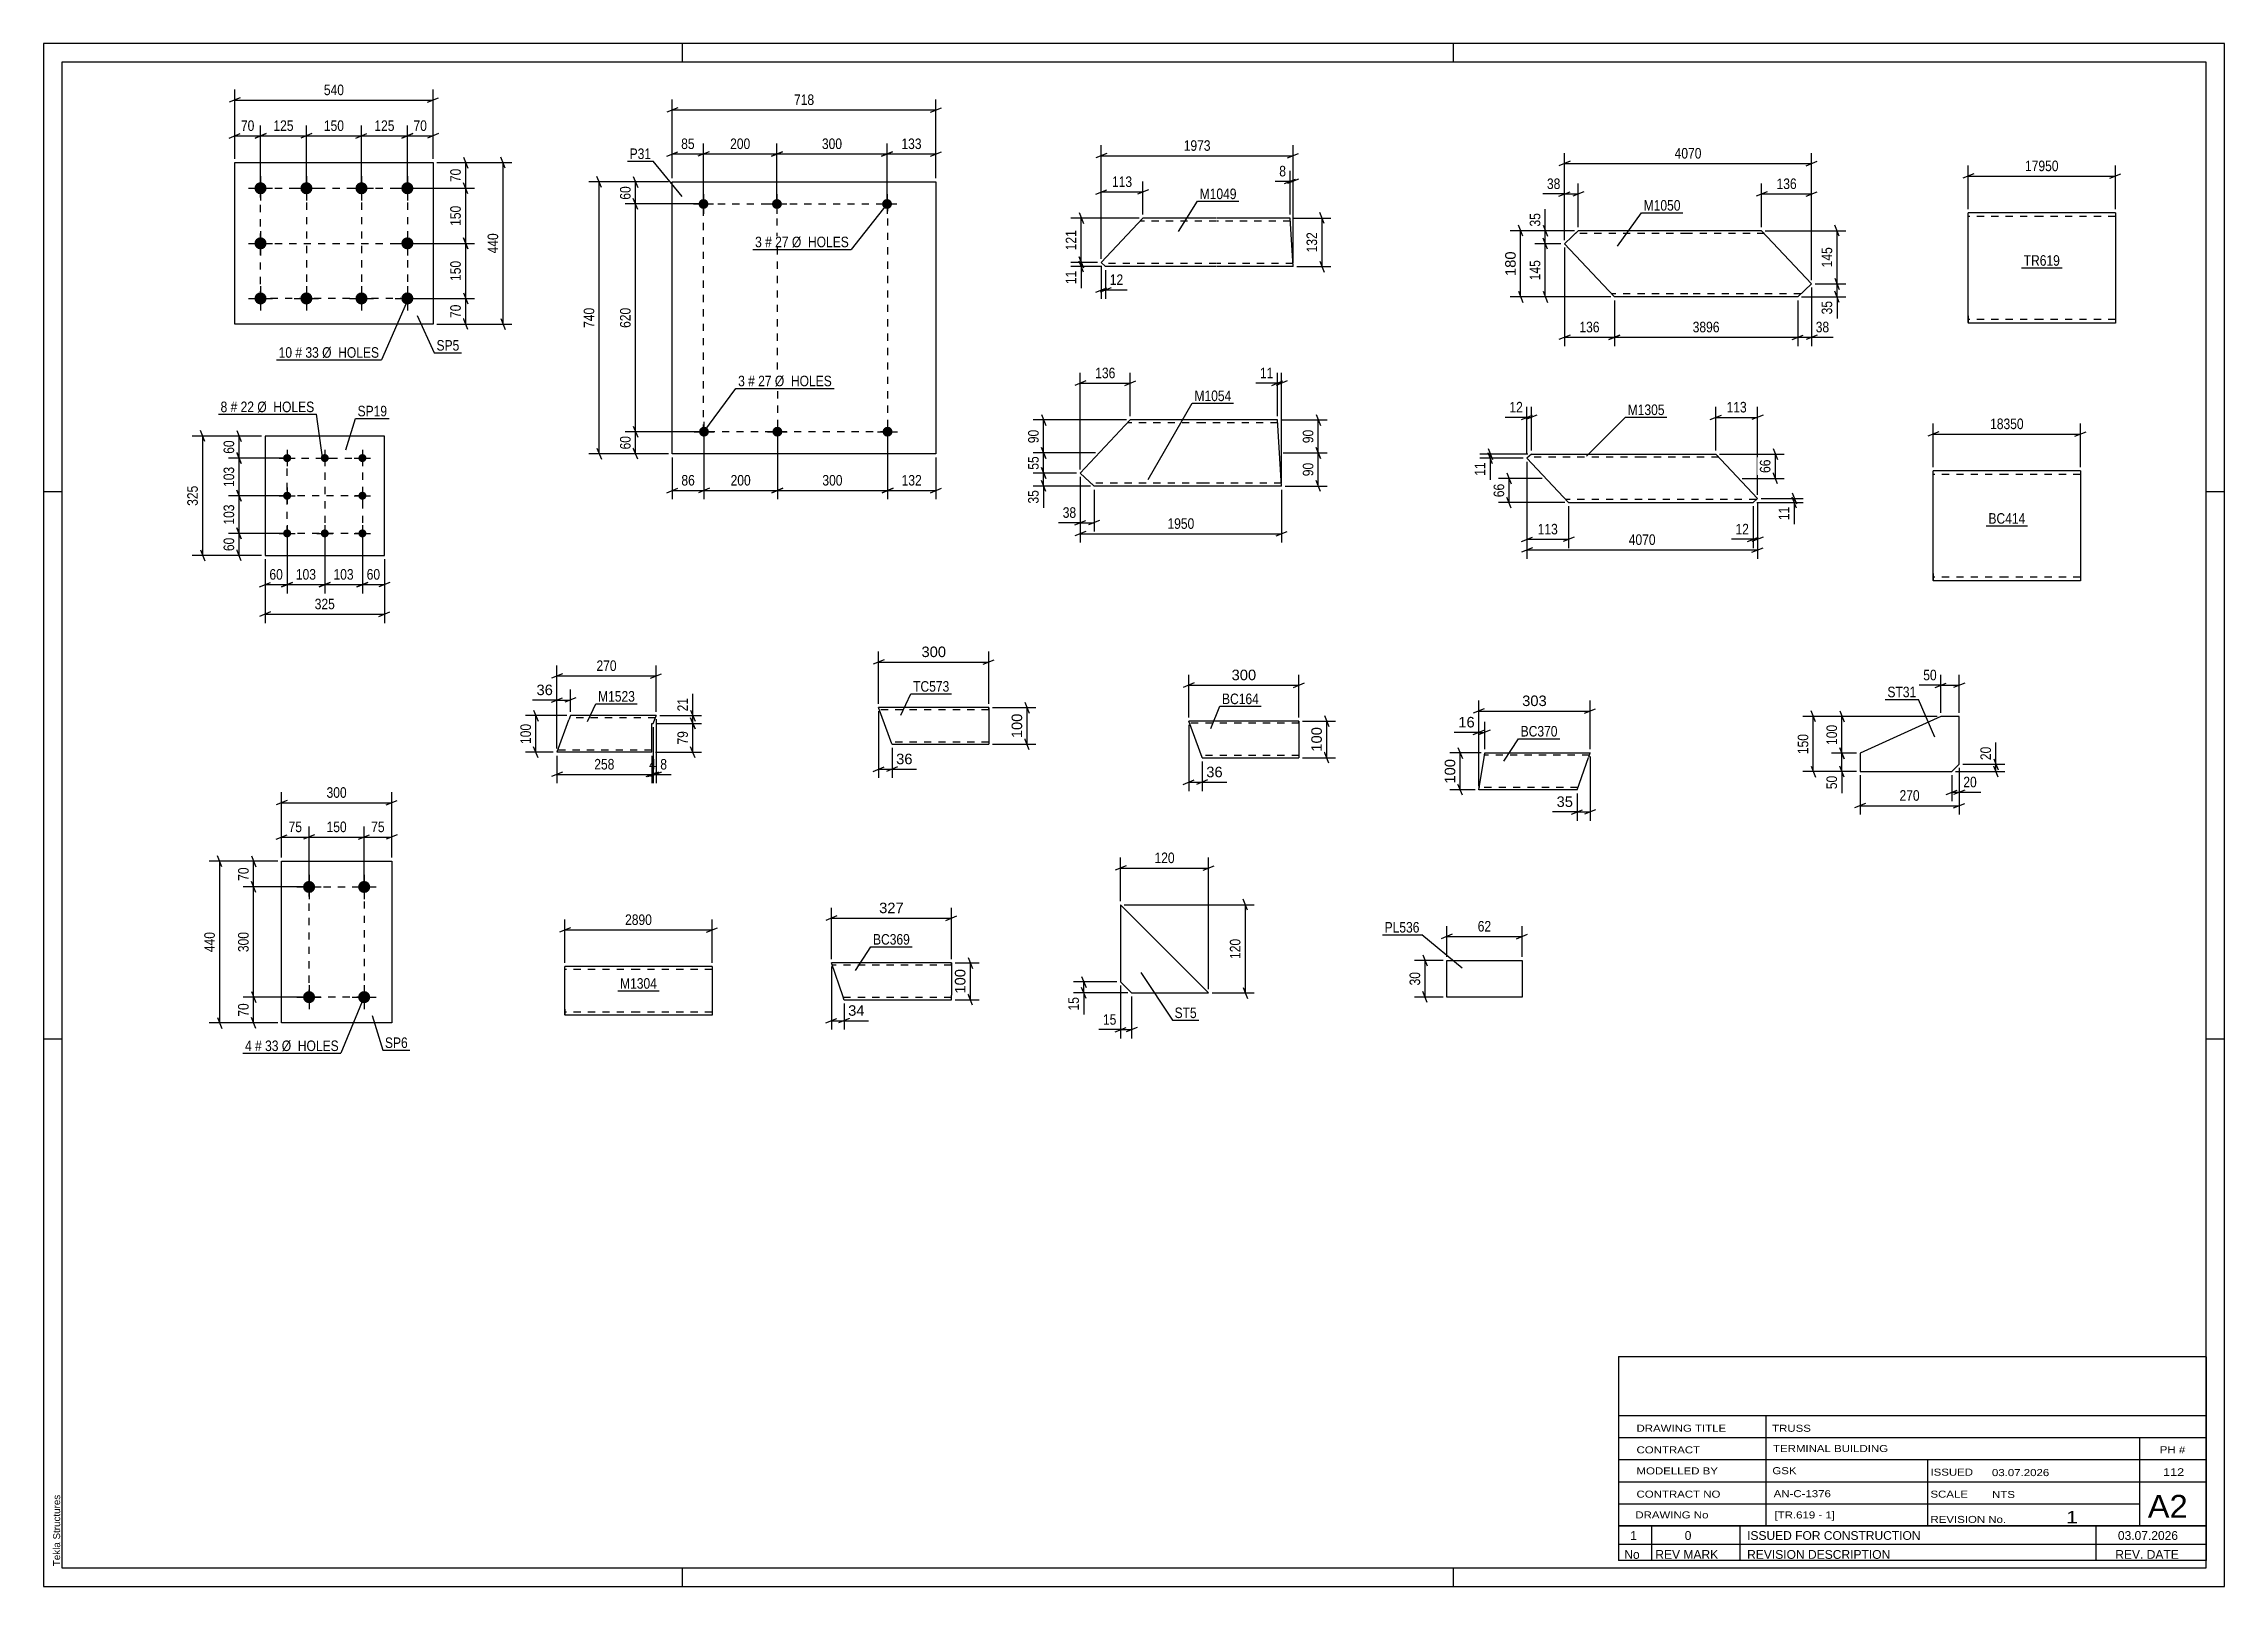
# Paper-space layout 'Layout1' of a CAD drawing. Header units: millimetres. Extents: x 0 to 594, y 0 to 420.
# The model-space entities are those that its viewports show. They can reach past a viewport. Long polylines and large blocks are cut down to what shows.
import ezdxf

# ---------------------------------------------------------------- set-up
doc = ezdxf.new("R2010")
doc.units = ezdxf.units.MM
doc.linetypes.add('DXK_LINE_DOT2', pattern=[3.9198, 1.9599, -1.9599])
doc.layers.add('Viewport layer', color=7, linetype='Continuous', plot=False)
doc.styles.add('Arial', font='ARIAL.TTF', dxfattribs={"height": 0.2})
doc.styles.add('Arial Narrow', font='ARIALN.TTF', dxfattribs={"height": 0.2})

# ---------------------------------------------------------------- blocks, each defined once
blk = doc.blocks.new('Unknown-761553966-13158')
at = {"color": 7, "linetype": 'Continuous'}
for p, q in [((429, 62.55), (429, 16.5)), ((429, 62.55), (589, 62.55)), ((589, 62.5), (589, 16.5)), ((429, 46.5), (589, 46.5)), ((469.14, 46.5), (469.14, 16.5)), ((429, 40.5), (589, 40.5)), ((571, 16.6), (571, 40.5)), ((429, 34.5), (589, 34.5)), ((513.14, 34.5), (513.14, 16.5)), ((429, 28.5), (589, 28.5)), ((429, 22.5), (571, 22.5)), ((429, 16.5), (589, 16.5))]:
    blk.add_line(p, q, dxfattribs=at)
at = {"color": 7, "style": 'Arial Narrow'}
for s, height, width, p in [('DRAWING TITLE', 1.9089, 1.425378, (433.88, 42.1)), ('TRUSS', 1.909, 1.425378, (470.81, 42.09)), ('CONTRACT', 1.909, 1.425378, (433.88, 36.21)), ('TERMINAL BUILDING', 1.9089, 1.425378, (471.06, 36.57)), ('MODELLED BY', 1.9089, 1.425378, (433.88, 30.48)), ('GSK', 1.909, 1.425378, (470.88, 30.54)), ('ISSUED', 1.909, 1.425378, (513.94, 30.14)), ('03.07.2026', 1.909, 1.425378, (530.69, 30.02)), ('CONTRACT NO', 1.9089, 1.425378, (433.88, 24.16)), ('AN-C-1376', 1.909, 1.425378, (471.23, 24.28)), ('SCALE', 1.909, 1.425378, (513.94, 24.15)), ('A2', 6.204, 1.25, (573.14, 18.7)), ('DRAWING No', 1.909, 1.425378, (433.56, 18.5)), ('[TR.619 - 1]', 1.9089, 1.425378, (471.46, 18.49)), ('REVISION No.', 1.9089, 1.425378, (513.94, 17.27)), ('1', 3.34, 1.5, (550.91, 17.18))]:
    blk.add_text(s, height=height, dxfattribs=dict(at, width=width)).set_placement(p)
at = {"color": 7, "linetype": 'Continuous', "style": 'Arial Narrow', "width": 1.43}
for s, height, p in [('PH #', 1.909, (576.4, 36.25)), ('112', 2.1, (577.3, 30.05)), ('NTS', 1.909, (530.7, 24.05))]:
    blk.add_text(s, height=height, dxfattribs=at).set_placement(p)
blk = doc.blocks.new('Unknown-761553966-1135')
at = {"color": 5, "linetype": 'Continuous'}
for p, q in [((594, 420), (0, 420)), ((0, 420), (0, 0)), ((174, 415), (174, 420)), ((384, 415), (384, 420)), ((594, 0), (594, 420)), ((589, 415), (5, 415)), ((5, 415), (5, 5)), ((589, 5), (589, 415)), ((5, 298), (0, 298)), ((594, 298), (589, 298)), ((5, 149), (0, 149)), ((594, 149), (589, 149)), ((0, 0), (594, 0)), ((5, 5), (589, 5)), ((174, 0), (174, 5)), ((384, 0), (384, 5))]:
    blk.add_line(p, q, dxfattribs=at)
at = {"color": 174, "linetype": 'Continuous', "style": 'Arial'}
blk.add_text('Tekla Structures', height=1.9102, rotation=90, dxfattribs=at).set_placement((4.5, 5.5))
blk = doc.blocks.new('Unknown-761553966-13157')
at = {"color": 7, "linetype": 'Continuous'}
for p, q in [((429, 16.5), (589, 16.5)), ((589, 16.5), (429, 16.5)), ((429, 16.5), (429, 11.5)), ((438, 16.5), (438, 11.5)), ((462, 16.5), (462, 11.5)), ((559, 16.5), (559, 11.5)), ((589, 16.5), (589, 11.5)), ((429, 11.5), (589, 11.5)), ((429, 11.5), (429, 7)), ((429, 11.5), (589, 11.5)), ((589, 7), (429, 7)), ((438, 11.5), (438, 7)), ((462, 11.5), (462, 7)), ((559, 11.5), (559, 7)), ((589, 11.5), (589, 7))]:
    blk.add_line(p, q, dxfattribs=at)
at = {"color": 7, "linetype": 'Continuous', "style": 'Arial Narrow'}
for s, height, width, p in [('1', 2.39, 1.196471, (432.16, 12.65)), ('0', 2.39, 1.196471, (447, 12.65)), ('ISSUED FOR CONSTRUCTION', 2.3861, 1.196471, (464, 12.65)), ('03.07.2026', 2.386, 1.196471, (565, 12.65)), ('No', 2.386, 1.2, (430.54, 7.5)), ('REV MARK', 2.386, 1.2, (439, 7.5)), ('REVISION DESCRIPTION', 2.3861, 1.2, (464, 7.5)), ('REV. DATE', 2.386, 1.2, (564.28, 7.5))]:
    blk.add_text(s, height=height, dxfattribs=dict(at, width=width)).set_placement(p)
blk = doc.blocks.new('Part-761553966-12700 - 12699')
at = {"color": 2, "linetype": 'Continuous'}
for p, q in [((315.53, 225.67), (311.92, 235.58)), ((341.92, 235.58), (311.92, 235.58)), ((341.92, 235.58), (341.92, 235.49)), ((341.92, 235.49), (341.92, 225.58)), ((315.56, 225.58), (315.53, 225.67)), ((315.56, 225.58), (341.92, 225.58))]:
    blk.add_line(p, q, dxfattribs=at)
at = {"color": 7, "linetype": 'DXK_LINE_DOT2'}
for p, q in [((341.92, 234.98), (312.14, 234.98)), ((341.92, 235.23), (341.92, 235.58)), ((341.92, 226.18), (315.34, 226.18))]:
    blk.add_line(p, q, dxfattribs=at)
blk = doc.blocks.new('Part-761553966-10165 - 10164')
at = {"color": 2, "linetype": 'Continuous'}
for p, q in [((288.07, 360.44), (299.42, 372.51)), ((319.42, 372.51), (299.42, 372.51)), ((339.52, 372.51), (319.52, 372.51)), ((340.33, 359.31), (339.52, 372.51)), ((289.28, 359.31), (288.07, 360.44)), ((319.42, 359.31), (289.28, 359.31)), ((340.33, 359.31), (319.52, 359.31))]:
    blk.add_line(p, q, dxfattribs=at)
at = {"color": 7, "linetype": 'DXK_LINE_DOT2'}
for p, q in [((319.42, 371.71), (298.67, 371.71)), ((339.57, 371.71), (319.52, 371.71)), ((319.42, 360.11), (288.43, 360.11)), ((340.29, 360.11), (319.52, 360.11)), ((340.29, 360.11), (340.28, 360.17))]:
    blk.add_line(p, q, dxfattribs=at)
blk = doc.blocks.new('Part-761553966-12684 - 12655')
at = {"color": 2, "linetype": 'Continuous'}
for p, q in [((392.34, 225.69), (392.53, 226.89)), ((392.53, 226.89), (421.21, 226.89)), ((421.09, 226.54), (420.79, 225.69)), ((421.18, 226.8), (421.09, 226.54)), ((421.21, 226.89), (421.18, 226.8)), ((390.92, 216.89), (392.34, 225.69)), ((417.68, 216.89), (420.79, 225.69)), ((417.68, 216.89), (390.92, 216.89))]:
    blk.add_line(p, q, dxfattribs=at)
at = {"color": 7, "linetype": 'DXK_LINE_DOT2'}
for p, q in [((421, 226.29), (392.44, 226.29)), ((392.52, 226.8), (392.48, 226.54)), ((392.53, 226.89), (392.52, 226.8)), ((421.21, 226.89), (421.09, 226.54)), ((391.02, 217.53), (391.01, 217.49)), ((391.01, 217.49), (391.02, 217.53)), ((417.89, 217.49), (391.01, 217.49)), ((391.04, 217.63), (391.02, 217.53)), ((391.02, 217.53), (391.04, 217.63))]:
    blk.add_line(p, q, dxfattribs=at)
blk = doc.blocks.new('Part-761553966-10193 - 10192')
at = {"color": 2, "linetype": 'Continuous'}
for p, q in [((161.99, 168.71), (141.99, 168.71)), ((141.99, 157.11), (141.99, 168.71)), ((182.09, 168.71), (162.09, 168.71)), ((182.09, 168.71), (182.09, 155.51)), ((141.99, 157.11), (141.99, 155.51)), ((161.99, 155.51), (141.99, 155.51)), ((182.09, 155.51), (162.09, 155.51))]:
    blk.add_line(p, q, dxfattribs=at)
at = {"color": 7, "linetype": 'DXK_LINE_DOT2'}
for p, q in [((161.99, 167.91), (141.99, 167.91)), ((182.09, 167.91), (162.09, 167.91)), ((141.99, 155.64), (141.99, 157.11)), ((141.99, 156.31), (141.99, 156.37)), ((161.99, 156.31), (141.99, 156.31)), ((182.09, 156.31), (162.09, 156.31)), ((182.09, 156.31), (182.09, 156.37))]:
    blk.add_line(p, q, dxfattribs=at)
blk = doc.blocks.new('Part-761553966-10158 - 10127')
at = {"color": 2, "linetype": 'Continuous'}
for p, q in [((405.23, 308.25), (404.03, 307.12)), ((404.03, 307.12), (415.38, 295.05)), ((405.23, 308.25), (435.38, 308.25)), ((435.48, 308.25), (455.48, 308.25)), ((455.48, 308.25), (466.83, 296.18)), ((415.38, 295.05), (435.38, 295.05)), ((435.48, 295.05), (465.63, 295.05)), ((466.83, 296.18), (465.63, 295.05))]:
    blk.add_line(p, q, dxfattribs=at)
at = {"color": 7, "linetype": 'DXK_LINE_DOT2'}
for p, q in [((435.38, 307.45), (404.38, 307.45)), ((456.23, 307.45), (435.48, 307.45)), ((435.38, 295.85), (414.63, 295.85)), ((466.48, 295.85), (435.48, 295.85))]:
    blk.add_line(p, q, dxfattribs=at)
blk = doc.blocks.new('Part-761553966-12708 - 12707')
at = {"color": 2, "linetype": 'Continuous'}
for p, q in [((247.25, 169.71), (214.58, 169.71)), ((217.76, 160.46), (214.58, 169.71)), ((247.25, 169.71), (247.25, 169.62)), ((247.25, 169.62), (247.25, 169.36)), ((247.25, 169.36), (247.25, 168.51)), ((247.25, 168.51), (247.25, 160.91)), ((217.98, 159.81), (217.76, 160.46)), ((247.25, 159.71), (247.25, 160.91)), ((217.98, 159.81), (218.01, 159.71)), ((218.01, 159.71), (247.25, 159.71))]:
    blk.add_line(p, q, dxfattribs=at)
at = {"color": 7, "linetype": 'DXK_LINE_DOT2'}
for p, q in [((247.25, 169.11), (214.79, 169.11)), ((247.25, 169.36), (247.25, 169.71)), ((247.25, 168.97), (247.25, 168.51)), ((217.76, 160.46), (217.89, 160.07)), ((247.25, 160.31), (247.25, 160.91)), ((247.25, 160.31), (217.81, 160.31)), ((247.25, 160.36), (247.25, 160.31)), ((247.25, 159.71), (247.25, 159.81))]:
    blk.add_line(p, q, dxfattribs=at)
blk = doc.blocks.new('Part-761553966-10178 - 10177')
at = {"color": 2, "linetype": 'Continuous'}
for p, q in [((418.01, 369.07), (416.31, 367.47)), ((447.86, 369.07), (418.01, 369.07)), ((467.96, 369.07), (447.96, 369.07)), ((467.96, 369.07), (481.57, 354.61)), ((416.31, 367.47), (414.26, 365.54)), ((426.36, 352.67), (414.26, 365.54)), ((427.86, 351.07), (426.36, 352.67)), ((447.86, 351.07), (427.86, 351.07)), ((477.81, 351.07), (447.96, 351.07)), ((477.81, 351.07), (481.57, 354.61))]:
    blk.add_line(p, q, dxfattribs=at)
at = {"color": 7, "linetype": 'DXK_LINE_DOT2'}
for p, q in [((418.01, 369.07), (416.96, 368.09)), ((447.86, 368.27), (417.16, 368.27)), ((468.72, 368.27), (447.96, 368.27)), ((427.75, 351.2), (426.36, 352.67)), ((447.86, 351.87), (427.11, 351.87)), ((478.66, 351.87), (447.96, 351.87))]:
    blk.add_line(p, q, dxfattribs=at)
blk = doc.blocks.new('Part-761553966-10185 - 10184')
at = {"color": 2, "linetype": 'Continuous'}
for p, q in [((282.37, 303.09), (295.98, 317.56)), ((315.98, 317.56), (295.98, 317.56)), ((336.08, 317.56), (316.08, 317.56)), ((337.19, 299.56), (336.08, 317.56)), ((286.13, 299.56), (282.37, 303.09)), ((315.98, 299.56), (286.13, 299.56)), ((337.19, 299.56), (316.08, 299.56))]:
    blk.add_line(p, q, dxfattribs=at)
at = {"color": 7, "linetype": 'DXK_LINE_DOT2'}
for p, q in [((315.98, 316.76), (295.23, 316.76)), ((336.13, 316.76), (316.08, 316.76)), ((286.13, 299.56), (284.43, 301.16)), ((315.98, 300.36), (285.28, 300.36)), ((337.14, 300.36), (316.08, 300.36)), ((337.14, 300.36), (337.13, 300.42))]:
    blk.add_line(p, q, dxfattribs=at)
blk = doc.blocks.new('Part-761553966-10229 - 10228')
at = {"color": 2, "linetype": 'Continuous'}
for p, q in [((60.33, 313.17), (60.33, 280.67)), ((92.83, 313.17), (60.33, 313.17)), ((92.83, 280.67), (92.83, 313.17)), ((60.33, 280.67), (92.83, 280.67))]:
    blk.add_line(p, q, dxfattribs=at)
blk = doc.blocks.new('Bolt-761553966-10230 - 10228')
at = {"linetype": 'Continuous'}
for points in [[(66.33, 308.27, -1), (66.33, 306.07, -1)], [(76.58, 308.27, -1), (76.58, 306.07, -1)], [(86.83, 308.27, -1), (86.83, 306.07, -1)], [(66.33, 298.02, -1), (66.33, 295.82, -1)], [(86.83, 298.02, -1), (86.83, 295.82, -1)], [(66.33, 287.77, -1), (66.33, 285.57, -1)], [(76.58, 287.77, -1), (76.58, 285.57, -1)], [(86.83, 287.77, -1), (86.83, 285.57, -1)]]:
    blk.add_hatch(color=1, dxfattribs=at).paths.add_polyline_path(points)
at = {"color": 1, "linetype": 'Continuous'}
for p, q in [((66.33, 309.37), (66.33, 304.97)), ((76.58, 309.37), (76.58, 304.97)), ((86.83, 309.37), (86.83, 304.97)), ((64.13, 307.17), (68.53, 307.17)), ((74.38, 307.17), (78.78, 307.17)), ((84.63, 307.17), (89.03, 307.17)), ((66.33, 299.12), (66.33, 294.72)), ((86.83, 299.12), (86.83, 294.72)), ((64.13, 296.92), (68.53, 296.92)), ((84.63, 296.92), (89.03, 296.92)), ((64.13, 286.67), (68.53, 286.67)), ((66.33, 288.87), (66.33, 284.47)), ((74.38, 286.67), (78.78, 286.67)), ((76.58, 288.87), (76.58, 284.47)), ((84.63, 286.67), (89.03, 286.67)), ((86.83, 288.87), (86.83, 284.47))]:
    blk.add_line(p, q, dxfattribs=at)
blk = doc.blocks.new('Part-761553966-12692 - 12691')
at = {"color": 2, "linetype": 'Continuous'}
for p, q in [((231.06, 229.34), (227.45, 239.25)), ((257.45, 239.25), (227.45, 239.25)), ((257.45, 239.25), (257.45, 239.16)), ((257.45, 239.16), (257.45, 229.25)), ((231.09, 229.25), (231.06, 229.34)), ((231.09, 229.25), (257.45, 229.25))]:
    blk.add_line(p, q, dxfattribs=at)
at = {"color": 7, "linetype": 'DXK_LINE_DOT2'}
for p, q in [((257.45, 238.65), (227.67, 238.65)), ((257.45, 238.9), (257.45, 239.25)), ((257.45, 229.85), (230.87, 229.85))]:
    blk.add_line(p, q, dxfattribs=at)
blk = doc.blocks.new('Part-761553966-10269 - 10268')
at = {"color": 2, "linetype": 'Continuous'}
for p, q in [((534.71, 303.71), (514.71, 303.71)), ((514.71, 275.71), (514.71, 303.71)), ((554.81, 303.71), (534.81, 303.71)), ((554.81, 303.71), (554.81, 273.71)), ((514.71, 275.71), (514.71, 273.71)), ((534.71, 273.71), (514.71, 273.71)), ((554.81, 273.71), (534.81, 273.71))]:
    blk.add_line(p, q, dxfattribs=at)
at = {"color": 7, "linetype": 'DXK_LINE_DOT2'}
for p, q in [((534.71, 302.71), (514.71, 302.71)), ((554.81, 302.71), (534.81, 302.71)), ((514.71, 273.86), (514.71, 275.71)), ((514.71, 274.71), (514.71, 274.78)), ((534.71, 274.71), (514.71, 274.71)), ((554.81, 274.71), (534.81, 274.71)), ((554.81, 274.71), (554.81, 274.78))]:
    blk.add_line(p, q, dxfattribs=at)
blk = doc.blocks.new('Part-761553966-10278 - 10277')
at = {"color": 2, "linetype": 'Continuous'}
for p, q in [((64.81, 153.41), (64.81, 197.41)), ((64.81, 197.41), (94.81, 197.41)), ((94.81, 197.41), (94.81, 153.41)), ((94.81, 153.41), (64.81, 153.41))]:
    blk.add_line(p, q, dxfattribs=at)
blk = doc.blocks.new('Bolt-761553966-10279 - 10277')
at = {"linetype": 'Continuous'}
for points in [[(72.31, 192.06, -1), (72.31, 188.76, -1)], [(87.31, 192.06, -1), (87.31, 188.76, -1)], [(72.31, 162.06, -1), (72.31, 158.76, -1)], [(87.31, 162.06, -1), (87.31, 158.76, -1)]]:
    blk.add_hatch(color=1, dxfattribs=at).paths.add_polyline_path(points)
at = {"color": 1, "linetype": 'Continuous'}
for p, q in [((69.01, 190.41), (75.61, 190.41)), ((72.31, 193.71), (72.31, 187.11)), ((84.01, 190.41), (90.61, 190.41)), ((87.31, 193.71), (87.31, 187.11)), ((69.01, 160.41), (75.61, 160.41)), ((72.31, 163.71), (72.31, 157.11)), ((84.01, 160.41), (90.61, 160.41)), ((87.31, 163.71), (87.31, 157.11))]:
    blk.add_line(p, q, dxfattribs=at)
blk = doc.blocks.new('Part-761553966-10287 - 10286')
at = {"color": 2, "linetype": 'Continuous'}
for p, q in [((52.08, 343.63), (52.08, 387.63)), ((52.08, 387.63), (106.08, 387.63)), ((106.08, 387.63), (106.08, 343.63)), ((106.08, 343.63), (52.08, 343.63))]:
    blk.add_line(p, q, dxfattribs=at)
blk = doc.blocks.new('Bolt-761553966-10288 - 10286')
at = {"linetype": 'Continuous'}
for points in [[(59.08, 382.28, -1), (59.08, 378.98, -1)], [(71.58, 382.28, -1), (71.58, 378.98, -1)], [(86.58, 382.28, -1), (86.58, 378.98, -1)], [(99.08, 382.28, -1), (99.08, 378.98, -1)], [(59.08, 367.28, -1), (59.08, 363.98, -1)], [(99.08, 367.28, -1), (99.08, 363.98, -1)], [(59.08, 352.28, -1), (59.08, 348.98, -1)], [(71.58, 352.28, -1), (71.58, 348.98, -1)], [(86.58, 352.28, -1), (86.58, 348.98, -1)], [(99.08, 352.28, -1), (99.08, 348.98, -1)]]:
    blk.add_hatch(color=1, dxfattribs=at).paths.add_polyline_path(points)
at = {"color": 1, "linetype": 'Continuous'}
for p, q in [((55.78, 380.63), (62.38, 380.63)), ((59.08, 383.93), (59.08, 377.33)), ((68.28, 380.63), (74.88, 380.63)), ((71.58, 383.93), (71.58, 377.33)), ((83.28, 380.63), (89.88, 380.63)), ((86.58, 383.93), (86.58, 377.33)), ((95.78, 380.63), (102.38, 380.63)), ((99.08, 383.93), (99.08, 377.33)), ((59.08, 368.93), (59.08, 362.33)), ((99.08, 368.93), (99.08, 362.33)), ((55.78, 365.63), (62.38, 365.63)), ((95.78, 365.63), (102.38, 365.63)), ((55.78, 350.63), (62.38, 350.63)), ((59.08, 353.93), (59.08, 347.33)), ((68.28, 350.63), (74.88, 350.63)), ((71.58, 353.93), (71.58, 347.33)), ((83.28, 350.63), (89.88, 350.63)), ((86.58, 353.93), (86.58, 347.33)), ((95.78, 350.63), (102.38, 350.63)), ((99.08, 353.93), (99.08, 347.33))]:
    blk.add_line(p, q, dxfattribs=at)
blk = doc.blocks.new('Part-761553966-10296 - 10295')
at = {"color": 2, "linetype": 'Continuous'}
for p, q in [((293.33, 185.56), (293.33, 164.56)), ((293.33, 185.56), (317.33, 161.56)), ((293.33, 164.56), (296.33, 161.56)), ((296.33, 161.56), (317.33, 161.56))]:
    blk.add_line(p, q, dxfattribs=at)
blk = doc.blocks.new('Part-761553966-10334 - 10333')
at = {"color": 2, "linetype": 'Continuous'}
for p, q in [((171.24, 308.35), (171.24, 382.35)), ((171.24, 382.35), (243.04, 382.35)), ((243.04, 382.35), (243.04, 308.35)), ((243.04, 308.35), (171.24, 308.35))]:
    blk.add_line(p, q, dxfattribs=at)
blk = doc.blocks.new('Bolt-761553966-10335 - 10333')
at = {"linetype": 'Continuous'}
for points in [[(179.74, 377.7, -1), (179.74, 375, -1)], [(199.74, 377.7, -1), (199.74, 375, -1)], [(229.74, 377.7, -1), (229.74, 375, -1)]]:
    blk.add_hatch(color=1, dxfattribs=at).paths.add_polyline_path(points)
at = {"color": 1, "linetype": 'Continuous'}
for p, q in [((177.04, 376.35), (182.44, 376.35)), ((179.74, 379.05), (179.74, 373.65)), ((197.04, 376.35), (202.44, 376.35)), ((199.74, 379.05), (199.74, 373.65)), ((227.04, 376.35), (232.44, 376.35)), ((229.74, 379.05), (229.74, 373.65))]:
    blk.add_line(p, q, dxfattribs=at)
blk = doc.blocks.new('Bolt-761553966-10336 - 10333')
at = {"linetype": 'Continuous'}
for points in [[(179.87, 315.7, -1), (179.87, 313, -1)], [(199.87, 315.7, -1), (199.87, 313, -1)], [(229.87, 315.7, -1), (229.87, 313, -1)]]:
    blk.add_hatch(color=1, dxfattribs=at).paths.add_polyline_path(points)
at = {"color": 1, "linetype": 'Continuous'}
for p, q in [((179.87, 317.05), (179.87, 311.65)), ((199.87, 317.05), (199.87, 311.65)), ((229.87, 317.05), (229.87, 311.65)), ((177.17, 314.35), (182.57, 314.35)), ((197.17, 314.35), (202.57, 314.35)), ((227.17, 314.35), (232.57, 314.35))]:
    blk.add_line(p, q, dxfattribs=at)
blk = doc.blocks.new('Part-761553966-10343 - 10342')
at = {"color": 2, "linetype": 'Continuous'}
for p, q in [((516.76, 236.82), (494.76, 226.82)), ((521.76, 236.82), (516.76, 236.82)), ((521.76, 223.82), (521.76, 236.82)), ((494.76, 226.82), (494.76, 221.82)), ((494.76, 221.82), (519.76, 221.82)), ((519.76, 221.82), (521.76, 223.82))]:
    blk.add_line(p, q, dxfattribs=at)
blk = doc.blocks.new('Part-761553966-10355 - 10354')
at = {"color": 2, "linetype": 'Continuous'}
for p, q in [((382.19, 160.43), (382.19, 170.43)), ((382.19, 170.43), (402.7, 170.43)), ((402.7, 170.43), (402.7, 160.43)), ((402.7, 160.43), (382.19, 160.43))]:
    blk.add_line(p, q, dxfattribs=at)
blk = doc.blocks.new('Part-761553966-10373 - 10372')
at = {"color": 2, "linetype": 'Continuous'}
for p, q in [((139.86, 227.17), (143.03, 235.88)), ((143.47, 237.08), (143.03, 235.88)), ((166.84, 237.08), (143.47, 237.08)), ((165.63, 227.08), (165.63, 234.95)), ((165.63, 234.95), (166.07, 234.95)), ((166.07, 234.95), (166.81, 236.98)), ((166.84, 237.08), (166.81, 236.98)), ((139.83, 227.08), (139.86, 227.17)), ((165.63, 227.08), (139.83, 227.08))]:
    blk.add_line(p, q, dxfattribs=at)
at = {"color": 7, "linetype": 'DXK_LINE_DOT2'}
for p, q in [((166.62, 236.48), (143.25, 236.48)), ((140.05, 227.68), (140.06, 227.72)), ((165.63, 227.68), (140.05, 227.68))]:
    blk.add_line(p, q, dxfattribs=at)
blk = doc.blocks.new('Part-761553966-10385 - 10384')
at = {"color": 2, "linetype": 'Continuous'}
for p, q in [((544.22, 373.94), (524.22, 373.94)), ((524.22, 345.94), (524.22, 373.94)), ((564.32, 373.94), (544.32, 373.94)), ((564.32, 373.94), (564.32, 343.94)), ((524.22, 345.94), (524.22, 343.94)), ((544.22, 343.94), (524.22, 343.94)), ((564.32, 343.94), (544.32, 343.94))]:
    blk.add_line(p, q, dxfattribs=at)
at = {"color": 7, "linetype": 'DXK_LINE_DOT2'}
for p, q in [((544.22, 372.94), (524.22, 372.94)), ((564.32, 372.94), (544.32, 372.94)), ((524.22, 344.09), (524.22, 345.94)), ((524.22, 344.94), (524.22, 345.02)), ((544.22, 344.94), (524.22, 344.94)), ((564.32, 344.94), (544.32, 344.94)), ((564.32, 344.94), (564.32, 345.02))]:
    blk.add_line(p, q, dxfattribs=at)
blk = doc.blocks.new('Rectangle-761553966-12225 - 10228')
at = {"color": 1, "linetype": 'DXK_LINE_DOT2'}
blk.add_lwpolyline([(66.33, 307.17), (86.83, 307.17), (86.83, 286.67), (66.33, 286.67), (66.33, 307.17)], close=True, dxfattribs=at)
blk = doc.blocks.new('Rectangle-761553966-12603 - 10277')
at = {"color": 1, "linetype": 'DXK_LINE_DOT2'}
blk.add_lwpolyline([(72.31, 190.41), (87.31, 190.41), (87.31, 160.41), (72.31, 160.41), (72.31, 190.41)], close=True, dxfattribs=at)
blk = doc.blocks.new('Rectangle-761553966-12215 - 10286')
at = {"color": 1, "linetype": 'DXK_LINE_DOT2'}
blk.add_lwpolyline([(59.08, 380.63), (99.08, 380.63), (99.08, 350.63), (59.08, 350.63), (59.08, 380.63)], close=True, dxfattribs=at)
blk = doc.blocks.new('Rectangle-761553966-12235 - 10333')
at = {"color": 1, "linetype": 'DXK_LINE_DOT2'}
blk.add_lwpolyline([(179.74, 376.35), (229.87, 376.35), (229.87, 314.35), (179.74, 314.35), (179.74, 376.35)], close=True, dxfattribs=at)
blk = doc.blocks.new('Line-761553966-12277 - 10228')
at = {"color": 1, "linetype": 'DXK_LINE_DOT2'}
blk.add_line((76.58, 307.17), (76.58, 286.67), dxfattribs=at)
blk = doc.blocks.new('Line-761553966-12253 - 10286')
at = {"color": 1, "linetype": 'DXK_LINE_DOT2'}
blk.add_line((71.58, 380.63), (71.58, 349.63), dxfattribs=at)
blk = doc.blocks.new('Line-761553966-12271 - 10333')
at = {"color": 1, "linetype": 'DXK_LINE_DOT2'}
blk.add_line((199.74, 376.35), (199.87, 317.05), dxfattribs=at)
blk = doc.blocks.new('Line-761553966-12284 - 10228')
at = {"color": 1, "linetype": 'DXK_LINE_DOT2'}
blk.add_line((86.83, 296.92), (66.33, 296.92), dxfattribs=at)
blk = doc.blocks.new('Line-761553966-12257 - 10286')
at = {"color": 1, "linetype": 'DXK_LINE_DOT2'}
blk.add_line((86.58, 380.63), (86.58, 350.63), dxfattribs=at)
blk = doc.blocks.new('Line-761553966-12264 - 10286')
at = {"color": 1, "linetype": 'DXK_LINE_DOT2'}
blk.add_line((59.08, 365.63), (99.08, 365.63), dxfattribs=at)
blk = doc.blocks.new('StraightDimension-761553966-12741 - 12699')
at = {"color": 7, "linetype": 'Continuous'}
for p, q in [((313.42, 245.95), (310.42, 244.75)), ((311.92, 236.58), (311.92, 248.2)), ((311.92, 245.35), (341.92, 245.35)), ((340.42, 244.75), (343.42, 245.95)), ((341.92, 236.58), (341.92, 248.2))]:
    blk.add_line(p, q, dxfattribs=at)
at = {"color": 0}
blk.add_wipeout([(330.86, 246.1), (330.86, 250.3), (322.99, 250.3), (322.99, 246.1)], dxfattribs=at)
at = {"color": 3, "style": 'Arial'}
blk.add_text('300', height=2.865, dxfattribs=at).set_placement((323.59, 246.7))
blk = doc.blocks.new('StraightDimension-761553966-13000 - 12699')
at = {"color": 7, "linetype": 'Continuous'}
for p, q in [((311.92, 234.58), (311.92, 216.53)), ((315.56, 224.58), (315.56, 216.53)), ((310.42, 218.33), (313.42, 219.53)), ((311.92, 218.93), (315.56, 218.93)), ((317.06, 219.53), (314.06, 218.33))]:
    blk.add_line(p, q, dxfattribs=at)
at = {"color": 0}
blk.add_wipeout([(321.73, 219.68), (321.73, 223.88), (316.09, 223.88), (316.09, 219.68)], dxfattribs=at)
at = {"color": 7, "linetype": 'Continuous'}
blk.add_line((315.56, 218.93), (322.26, 218.93), dxfattribs=at)
blk.add_line((315.56, 218.93), (322.26, 218.93), dxfattribs=at)
at = {"color": 3, "style": 'Arial'}
blk.add_text('36', height=2.865, dxfattribs=at).set_placement((316.69, 220.28))
blk = doc.blocks.new('StraightDimension-761553966-13030 - 12699')
at = {"color": 7, "linetype": 'Continuous'}
for p, q in [((342.92, 235.58), (351.91, 235.58)), ((348.91, 237.08), (350.11, 234.08)), ((349.51, 225.58), (349.51, 235.58)), ((350.11, 224.08), (348.91, 227.08)), ((342.92, 225.58), (351.91, 225.58))]:
    blk.add_line(p, q, dxfattribs=at)
at = {"color": 0}
blk.add_wipeout([(348.76, 234.52), (344.56, 234.52), (344.56, 226.65), (348.76, 226.65)], dxfattribs=at)
at = {"color": 3, "style": 'Arial'}
blk.add_text('100', height=2.865, rotation=90.00021, dxfattribs=at).set_placement((348.16, 227.25))
blk = doc.blocks.new('StraightDimension-761553966-12295 - 10164')
at = {"color": 7, "linetype": 'Continuous'}
for p, q in [((287.07, 360.44), (279.77, 360.44)), ((288.28, 359.31), (279.77, 359.31)), ((282.02, 361.94), (283.22, 358.94)), ((283.22, 357.81), (282.02, 360.81)), ((282.62, 359.31), (282.62, 360.44))]:
    blk.add_line(p, q, dxfattribs=at)
at = {"color": 0}
blk.add_wipeout([(281.87, 358.79), (277.67, 358.79), (277.67, 353.93), (281.87, 353.93)], dxfattribs=at)
at = {"color": 7, "linetype": 'Continuous'}
blk.add_line((282.62, 359.31), (282.62, 353.4), dxfattribs=at)
blk.add_line((282.62, 359.31), (282.62, 353.4), dxfattribs=at)
at = {"color": 3, "style": 'Arial Narrow'}
blk.add_text('11', height=2.863, rotation=90.00021, dxfattribs=at).set_placement((281.27, 354.53))
blk = doc.blocks.new('StraightDimension-761553966-12294 - 10164')
at = {"color": 7, "linetype": 'Continuous'}
for p, q in [((298.42, 372.51), (279.77, 372.51)), ((282.02, 374.01), (283.22, 371.01)), ((282.62, 360.44), (282.62, 372.51)), ((287.07, 360.44), (279.77, 360.44)), ((283.22, 358.94), (282.02, 361.94))]:
    blk.add_line(p, q, dxfattribs=at)
at = {"color": 0}
blk.add_wipeout([(281.87, 369.82), (277.67, 369.82), (277.67, 363.13), (281.87, 363.13)], dxfattribs=at)
at = {"color": 3, "style": 'Arial Narrow'}
blk.add_text('121', height=2.863, rotation=90.00021, dxfattribs=at).set_placement((281.27, 363.73))
blk = doc.blocks.new('StraightDimension-761553966-10441 - 10164')
at = {"color": 7, "linetype": 'Continuous'}
for p, q in [((288.07, 359.44), (288.07, 350.55)), ((289.28, 358.31), (289.28, 350.55)), ((286.57, 352.35), (289.57, 353.55)), ((290.78, 353.55), (287.78, 352.35)), ((288.07, 352.95), (289.28, 352.95))]:
    blk.add_line(p, q, dxfattribs=at)
at = {"color": 0}
blk.add_wipeout([(294.66, 353.7), (294.66, 357.9), (289.8, 357.9), (289.8, 353.7)], dxfattribs=at)
at = {"color": 7, "linetype": 'Continuous'}
blk.add_line((289.28, 352.95), (295.18, 352.95), dxfattribs=at)
blk.add_line((289.28, 352.95), (295.18, 352.95), dxfattribs=at)
at = {"color": 3, "style": 'Arial Narrow'}
blk.add_text('12', height=2.863, dxfattribs=at).set_placement((290.4, 354.3))
blk = doc.blocks.new('StraightDimension-761553966-10433 - 10164')
at = {"color": 7, "linetype": 'Continuous'}
for p, q in [((338.02, 381.91), (341.02, 383.11)), ((341.83, 383.11), (338.83, 381.91)), ((339.52, 373.51), (339.52, 385.36)), ((339.52, 382.51), (340.33, 382.51)), ((340.33, 360.31), (340.33, 385.36))]:
    blk.add_line(p, q, dxfattribs=at)
at = {"color": 0}
blk.add_wipeout([(339, 383.26), (339, 387.46), (335.97, 387.46), (335.97, 383.26)], dxfattribs=at)
at = {"color": 7, "linetype": 'Continuous'}
blk.add_line((339.52, 382.51), (335.45, 382.51), dxfattribs=at)
blk.add_line((339.52, 382.51), (335.45, 382.51), dxfattribs=at)
at = {"color": 3, "style": 'Arial Narrow'}
blk.add_text('8', height=2.86, dxfattribs=at).set_placement((336.57, 383.86))
blk = doc.blocks.new('StraightDimension-761553966-10453 - 10164')
at = {"color": 7, "linetype": 'Continuous'}
for p, q in [((340.52, 372.51), (350.61, 372.51)), ((348.81, 371.01), (347.61, 374.01)), ((348.21, 359.31), (348.21, 372.51)), ((341.33, 359.31), (350.61, 359.31)), ((347.61, 360.81), (348.81, 357.81))]:
    blk.add_line(p, q, dxfattribs=at)
at = {"color": 0}
blk.add_wipeout([(347.46, 369.25), (343.26, 369.25), (343.26, 362.57), (347.46, 362.57)], dxfattribs=at)
at = {"color": 3, "style": 'Arial Narrow'}
blk.add_text('132', height=2.863, rotation=90.00021, dxfattribs=at).set_placement((346.86, 363.17))
blk = doc.blocks.new('StraightDimension-761553966-10437 - 10164')
at = {"color": 7, "linetype": 'Continuous'}
for p, q in [((286.57, 379.03), (289.57, 380.23)), ((288.07, 361.44), (288.07, 382.48)), ((300.92, 380.23), (297.92, 379.03)), ((299.42, 373.51), (299.42, 382.48)), ((288.07, 379.63), (299.42, 379.63))]:
    blk.add_line(p, q, dxfattribs=at)
at = {"color": 0}
blk.add_wipeout([(297.09, 380.38), (297.09, 384.58), (290.41, 384.58), (290.41, 380.38)], dxfattribs=at)
at = {"color": 3, "style": 'Arial Narrow'}
blk.add_text('113', height=2.863, dxfattribs=at).set_placement((291.01, 380.98))
blk = doc.blocks.new('StraightDimension-761553966-10459 - 10164')
at = {"color": 7, "linetype": 'Continuous'}
for p, q in [((288.07, 361.44), (288.07, 392.33)), ((340.33, 360.31), (340.33, 392.33)), ((289.57, 390.08), (286.57, 388.88)), ((288.07, 389.48), (340.33, 389.48)), ((338.83, 388.88), (341.83, 390.08))]:
    blk.add_line(p, q, dxfattribs=at)
at = {"color": 0}
blk.add_wipeout([(318.46, 390.23), (318.46, 394.43), (309.95, 394.43), (309.95, 390.23)], dxfattribs=at)
at = {"color": 3, "style": 'Arial Narrow'}
blk.add_text('1973', height=2.863, dxfattribs=at).set_placement((310.55, 390.83))
blk = doc.blocks.new('StraightDimension-761553966-13041 - 12655')
at = {"color": 7, "linetype": 'Continuous'}
for p, q in [((421.21, 225.89), (421.21, 208.45)), ((417.68, 215.89), (417.68, 208.45)), ((416.18, 210.25), (419.18, 211.45)), ((417.68, 210.85), (421.21, 210.85)), ((422.71, 211.45), (419.71, 210.25))]:
    blk.add_line(p, q, dxfattribs=at)
at = {"color": 0}
blk.add_wipeout([(417.16, 211.6), (417.16, 215.8), (411.51, 215.8), (411.51, 211.6)], dxfattribs=at)
at = {"color": 7, "linetype": 'Continuous'}
blk.add_line((417.68, 210.85), (410.99, 210.85), dxfattribs=at)
blk.add_line((417.68, 210.85), (410.99, 210.85), dxfattribs=at)
at = {"color": 3, "style": 'Arial'}
blk.add_text('35', height=2.865, dxfattribs=at).set_placement((412.11, 212.2))
blk = doc.blocks.new('StraightDimension-761553966-13059 - 12655')
at = {"color": 7, "linetype": 'Continuous'}
for p, q in [((389.42, 231.89), (392.42, 233.09)), ((390.92, 217.89), (390.92, 235.34)), ((390.92, 232.49), (392.53, 232.49)), ((394.03, 233.09), (391.03, 231.89)), ((392.53, 227.89), (392.53, 235.34))]:
    blk.add_line(p, q, dxfattribs=at)
at = {"color": 0}
blk.add_wipeout([(390.39, 233.24), (390.39, 237.44), (384.74, 237.44), (384.74, 233.24)], dxfattribs=at)
at = {"color": 7, "linetype": 'Continuous'}
blk.add_line((390.92, 232.49), (384.22, 232.49), dxfattribs=at)
blk.add_line((390.92, 232.49), (384.22, 232.49), dxfattribs=at)
at = {"color": 3, "style": 'Arial'}
blk.add_text('16', height=2.865, dxfattribs=at).set_placement((385.34, 233.84))
blk = doc.blocks.new('StraightDimension-761553966-12769 - 12655')
at = {"color": 7, "linetype": 'Continuous'}
for p, q in [((392.42, 238.91), (389.42, 237.71)), ((390.92, 217.89), (390.92, 241.16)), ((390.92, 238.31), (421.21, 238.31)), ((419.71, 237.71), (422.71, 238.91)), ((421.21, 227.89), (421.21, 241.16))]:
    blk.add_line(p, q, dxfattribs=at)
at = {"color": 0}
blk.add_wipeout([(410, 239.06), (410, 243.26), (402.13, 243.26), (402.13, 239.06)], dxfattribs=at)
at = {"color": 3, "style": 'Arial'}
blk.add_text('303', height=2.865, dxfattribs=at).set_placement((402.73, 239.66))
blk = doc.blocks.new('StraightDimension-761553966-13077 - 12655')
at = {"color": 7, "linetype": 'Continuous'}
for p, q in [((391.53, 226.89), (383, 226.89)), ((385.25, 228.39), (386.45, 225.39)), ((385.85, 216.89), (385.85, 226.89)), ((389.92, 216.89), (383, 216.89)), ((386.45, 215.39), (385.25, 218.39))]:
    blk.add_line(p, q, dxfattribs=at)
at = {"color": 0}
blk.add_wipeout([(385.1, 225.82), (380.9, 225.82), (380.9, 217.95), (385.1, 217.95)], dxfattribs=at)
at = {"color": 3, "style": 'Arial'}
blk.add_text('100', height=2.865, rotation=90.00021, dxfattribs=at).set_placement((384.5, 218.55))
blk = doc.blocks.new('StraightDimension-761553966-10529 - 10192')
at = {"color": 7, "linetype": 'Continuous'}
for p, q in [((143.49, 179.31), (140.49, 178.11)), ((141.99, 169.71), (141.99, 181.56)), ((141.99, 178.71), (182.09, 178.71)), ((180.59, 178.11), (183.59, 179.31)), ((182.09, 169.71), (182.09, 181.56))]:
    blk.add_line(p, q, dxfattribs=at)
at = {"color": 0}
blk.add_wipeout([(166.29, 179.46), (166.29, 183.66), (157.78, 183.66), (157.78, 179.46)], dxfattribs=at)
at = {"color": 3, "style": 'Arial Narrow'}
blk.add_text('2890', height=2.863, dxfattribs=at).set_placement((158.38, 180.06))
blk = doc.blocks.new('StraightDimension-761553966-10413 - 10127')
at = {"color": 7, "linetype": 'Continuous'}
for p, q in [((393.43, 309.75), (394.63, 306.75)), ((404.23, 308.25), (391.18, 308.25)), ((403.03, 307.12), (391.18, 307.12)), ((394.63, 305.62), (393.43, 308.62)), ((394.03, 307.12), (394.03, 308.25))]:
    blk.add_line(p, q, dxfattribs=at)
at = {"color": 0}
blk.add_wipeout([(393.28, 306.59), (389.08, 306.59), (389.08, 301.74), (393.28, 301.74)], dxfattribs=at)
at = {"color": 7, "linetype": 'Continuous'}
blk.add_line((394.03, 307.12), (394.03, 301.21), dxfattribs=at)
blk.add_line((394.03, 307.12), (394.03, 301.21), dxfattribs=at)
at = {"color": 3, "style": 'Arial Narrow'}
blk.add_text('11', height=2.863, rotation=90.00021, dxfattribs=at).set_placement((392.68, 302.34))
blk = doc.blocks.new('StraightDimension-761553966-10405 - 10127')
at = {"color": 7, "linetype": 'Continuous'}
for p, q in [((455.48, 309.25), (455.48, 321.1)), ((466.83, 297.18), (466.83, 321.1)), ((453.98, 317.65), (456.98, 318.85)), ((455.48, 318.25), (466.83, 318.25)), ((468.33, 318.85), (465.33, 317.65))]:
    blk.add_line(p, q, dxfattribs=at)
at = {"color": 0}
blk.add_wipeout([(464.5, 319), (464.5, 323.2), (457.81, 323.2), (457.81, 319)], dxfattribs=at)
at = {"color": 3, "style": 'Arial Narrow'}
blk.add_text('113', height=2.863, dxfattribs=at).set_placement((458.41, 319.6))
blk = doc.blocks.new('StraightDimension-761553966-10397 - 10127')
at = {"color": 7, "linetype": 'Continuous'}
for p, q in [((465.63, 294.05), (465.63, 282.65)), ((466.83, 295.18), (466.83, 282.65)), ((464.13, 284.45), (467.13, 285.65)), ((468.33, 285.65), (465.33, 284.45)), ((465.63, 285.05), (466.83, 285.05))]:
    blk.add_line(p, q, dxfattribs=at)
at = {"color": 0}
blk.add_wipeout([(465.1, 285.8), (465.1, 290), (460.24, 290), (460.24, 285.8)], dxfattribs=at)
at = {"color": 7, "linetype": 'Continuous'}
blk.add_line((465.63, 285.05), (459.72, 285.05), dxfattribs=at)
blk.add_line((465.63, 285.05), (459.72, 285.05), dxfattribs=at)
at = {"color": 3, "style": 'Arial Narrow'}
blk.add_text('12', height=2.863, dxfattribs=at).set_placement((460.84, 286.4))
blk = doc.blocks.new('StraightDimension-761553966-10417 - 10127')
at = {"color": 7, "linetype": 'Continuous'}
for p, q in [((398.57, 303.15), (399.77, 300.15)), ((408.17, 301.65), (396.32, 301.65)), ((399.17, 295.05), (399.17, 301.65)), ((414.38, 295.05), (396.32, 295.05)), ((399.77, 293.55), (398.57, 296.55))]:
    blk.add_line(p, q, dxfattribs=at)
at = {"color": 0}
blk.add_wipeout([(398.42, 300.78), (394.22, 300.78), (394.22, 295.92), (398.42, 295.92)], dxfattribs=at)
at = {"color": 3, "style": 'Arial Narrow'}
blk.add_text('66', height=2.863, rotation=90.00021, dxfattribs=at).set_placement((397.82, 296.52))
blk = doc.blocks.new('StraightDimension-761553966-10409 - 10127')
at = {"color": 7, "linetype": 'Continuous'}
for p, q in [((404.03, 308.12), (404.03, 321.1)), ((405.23, 309.25), (405.23, 321.1)), ((402.53, 317.65), (405.53, 318.85)), ((406.73, 318.85), (403.73, 317.65)), ((404.03, 318.25), (405.23, 318.25))]:
    blk.add_line(p, q, dxfattribs=at)
at = {"color": 0}
blk.add_wipeout([(403.5, 319), (403.5, 323.2), (398.65, 323.2), (398.65, 319)], dxfattribs=at)
at = {"color": 7, "linetype": 'Continuous'}
blk.add_line((404.03, 318.25), (398.12, 318.25), dxfattribs=at)
blk.add_line((404.03, 318.25), (398.12, 318.25), dxfattribs=at)
at = {"color": 3, "style": 'Arial Narrow'}
blk.add_text('12', height=2.863, dxfattribs=at).set_placement((399.25, 319.6))
blk = doc.blocks.new('StraightDimension-761553966-10401 - 10127')
at = {"color": 7, "linetype": 'Continuous'}
for p, q in [((404.03, 306.12), (404.03, 282.65)), ((415.38, 294.05), (415.38, 282.65)), ((402.53, 284.45), (405.53, 285.65)), ((416.88, 285.65), (413.88, 284.45)), ((404.03, 285.05), (415.38, 285.05))]:
    blk.add_line(p, q, dxfattribs=at)
at = {"color": 0}
blk.add_wipeout([(413.05, 285.8), (413.05, 290), (406.36, 290), (406.36, 285.8)], dxfattribs=at)
at = {"color": 3, "style": 'Arial Narrow'}
blk.add_text('113', height=2.863, dxfattribs=at).set_placement((406.96, 286.4))
blk = doc.blocks.new('StraightDimension-761553966-10421 - 10127')
at = {"color": 7, "linetype": 'Continuous'}
for p, q in [((471.09, 309.75), (472.29, 306.75)), ((456.48, 308.25), (474.09, 308.25)), ((472.29, 300.15), (471.09, 303.15)), ((471.69, 301.65), (471.69, 308.25)), ((462.69, 301.65), (474.09, 301.65))]:
    blk.add_line(p, q, dxfattribs=at)
at = {"color": 0}
blk.add_wipeout([(470.94, 307.38), (466.74, 307.38), (466.74, 302.52), (470.94, 302.52)], dxfattribs=at)
at = {"color": 3, "style": 'Arial Narrow'}
blk.add_text('66', height=2.863, rotation=90.00021, dxfattribs=at).set_placement((470.34, 303.12))
blk = doc.blocks.new('StraightDimension-761553966-10425 - 10127')
at = {"color": 7, "linetype": 'Continuous'}
for p, q in [((476.23, 297.68), (477.43, 294.68)), ((466.63, 295.05), (479.23, 295.05)), ((467.83, 296.18), (479.23, 296.18)), ((477.43, 293.55), (476.23, 296.55)), ((476.83, 295.05), (476.83, 296.18))]:
    blk.add_line(p, q, dxfattribs=at)
at = {"color": 0}
blk.add_wipeout([(476.08, 294.53), (471.88, 294.53), (471.88, 289.67), (476.08, 289.67)], dxfattribs=at)
at = {"color": 7, "linetype": 'Continuous'}
blk.add_line((476.83, 295.05), (476.83, 289.14), dxfattribs=at)
blk.add_line((476.83, 295.05), (476.83, 289.14), dxfattribs=at)
at = {"color": 3, "style": 'Arial Narrow'}
blk.add_text('11', height=2.863, rotation=90.00021, dxfattribs=at).set_placement((475.48, 290.27))
blk = doc.blocks.new('StraightDimension-761553966-10429 - 10127')
at = {"color": 7, "linetype": 'Continuous'}
for p, q in [((404.03, 306.12), (404.03, 279.78)), ((466.83, 295.18), (466.83, 279.78)), ((405.53, 282.78), (402.53, 281.58)), ((404.03, 282.18), (466.83, 282.18)), ((465.33, 281.58), (468.33, 282.78))]:
    blk.add_line(p, q, dxfattribs=at)
at = {"color": 0}
blk.add_wipeout([(439.69, 282.93), (439.69, 287.13), (431.17, 287.13), (431.17, 282.93)], dxfattribs=at)
at = {"color": 3, "style": 'Arial Narrow'}
blk.add_text('4070', height=2.863, dxfattribs=at).set_placement((431.77, 283.53))
blk = doc.blocks.new('StraightDimension-761553966-12730 - 12707')
at = {"color": 7, "linetype": 'Continuous'}
for p, q in [((214.58, 170.71), (214.58, 184.77)), ((247.25, 170.71), (247.25, 184.77)), ((216.08, 182.52), (213.08, 181.32)), ((214.58, 181.92), (247.25, 181.92)), ((245.75, 181.32), (248.75, 182.52))]:
    blk.add_line(p, q, dxfattribs=at)
at = {"color": 0}
blk.add_wipeout([(234.85, 182.67), (234.85, 186.87), (226.98, 186.87), (226.98, 182.67)], dxfattribs=at)
at = {"color": 3, "style": 'Arial'}
blk.add_text('327', height=2.865, dxfattribs=at).set_placement((227.58, 183.27))
blk = doc.blocks.new('StraightDimension-761553966-13108 - 12707')
at = {"color": 7, "linetype": 'Continuous'}
for p, q in [((214.58, 168.71), (214.58, 151.59)), ((213.08, 153.39), (216.08, 154.59)), ((219.51, 154.59), (216.51, 153.39)), ((218.01, 158.71), (218.01, 151.59)), ((214.58, 153.99), (218.01, 153.99))]:
    blk.add_line(p, q, dxfattribs=at)
at = {"color": 0}
blk.add_wipeout([(224.18, 154.74), (224.18, 158.94), (218.54, 158.94), (218.54, 154.74)], dxfattribs=at)
at = {"color": 7, "linetype": 'Continuous'}
blk.add_line((218.01, 153.99), (224.71, 153.99), dxfattribs=at)
blk.add_line((218.01, 153.99), (224.71, 153.99), dxfattribs=at)
at = {"color": 3, "style": 'Arial'}
blk.add_text('34', height=2.865, dxfattribs=at).set_placement((219.14, 155.34))
blk = doc.blocks.new('StraightDimension-761553966-13121 - 12707')
at = {"color": 7, "linetype": 'Continuous'}
for p, q in [((248.25, 169.71), (254.83, 169.71)), ((251.83, 171.21), (253.03, 168.21)), ((252.43, 159.71), (252.43, 169.71)), ((253.03, 158.21), (251.83, 161.21)), ((248.25, 159.71), (254.83, 159.71))]:
    blk.add_line(p, q, dxfattribs=at)
at = {"color": 0}
blk.add_wipeout([(251.68, 168.65), (247.48, 168.65), (247.48, 160.78), (251.68, 160.78)], dxfattribs=at)
at = {"color": 3, "style": 'Arial'}
blk.add_text('100', height=2.865, rotation=90.00021, dxfattribs=at).set_placement((251.08, 161.38))
blk = doc.blocks.new('StraightDimension-761553966-12546 - 10177')
at = {"color": 7, "linetype": 'Continuous'}
for p, q in [((414.26, 364.54), (414.26, 337.67)), ((427.86, 350.07), (427.86, 337.67)), ((415.76, 340.67), (412.76, 339.47)), ((414.26, 340.07), (427.86, 340.07)), ((426.36, 339.47), (429.36, 340.67))]:
    blk.add_line(p, q, dxfattribs=at)
at = {"color": 0}
blk.add_wipeout([(424.4, 340.82), (424.4, 345.02), (417.72, 345.02), (417.72, 340.82)], dxfattribs=at)
at = {"color": 3, "style": 'Arial Narrow'}
blk.add_text('136', height=2.863, dxfattribs=at).set_placement((418.32, 341.42))
blk = doc.blocks.new('StraightDimension-761553966-10475 - 10177')
at = {"color": 7, "linetype": 'Continuous'}
for p, q in [((414.26, 366.54), (414.26, 381.92)), ((418.01, 370.07), (418.01, 381.92)), ((412.76, 378.47), (415.76, 379.67)), ((414.26, 379.07), (418.01, 379.07)), ((419.51, 379.67), (416.51, 378.47))]:
    blk.add_line(p, q, dxfattribs=at)
at = {"color": 0}
blk.add_wipeout([(413.73, 379.82), (413.73, 384.02), (408.88, 384.02), (408.88, 379.82)], dxfattribs=at)
at = {"color": 7, "linetype": 'Continuous'}
blk.add_line((414.26, 379.07), (408.35, 379.07), dxfattribs=at)
blk.add_line((414.26, 379.07), (408.35, 379.07), dxfattribs=at)
at = {"color": 3, "style": 'Arial Narrow'}
blk.add_text('38', height=2.863, dxfattribs=at).set_placement((409.48, 380.42))
blk = doc.blocks.new('StraightDimension-761553966-10487 - 10177')
at = {"color": 7, "linetype": 'Continuous'}
for p, q in [((468.96, 369.07), (490.91, 369.07)), ((489.11, 367.57), (487.91, 370.57)), ((488.51, 354.61), (488.51, 369.07)), ((482.57, 354.61), (490.91, 354.61)), ((487.91, 356.11), (489.11, 353.11))]:
    blk.add_line(p, q, dxfattribs=at)
at = {"color": 0}
blk.add_wipeout([(487.76, 365.18), (483.56, 365.18), (483.56, 358.5), (487.76, 358.5)], dxfattribs=at)
at = {"color": 3, "style": 'Arial Narrow'}
blk.add_text('145', height=2.863, rotation=90.00021, dxfattribs=at).set_placement((487.16, 359.1))
blk = doc.blocks.new('StraightDimension-761553966-10479 - 10177')
at = {"color": 7, "linetype": 'Continuous'}
for p, q in [((417.01, 369.07), (406.16, 369.07)), ((408.41, 370.57), (409.61, 367.57)), ((409.01, 365.54), (409.01, 369.07)), ((413.26, 365.54), (406.16, 365.54)), ((409.61, 364.04), (408.41, 367.04))]:
    blk.add_line(p, q, dxfattribs=at)
at = {"color": 0}
blk.add_wipeout([(408.26, 374.46), (404.06, 374.46), (404.06, 369.6), (408.26, 369.6)], dxfattribs=at)
at = {"color": 7, "linetype": 'Continuous'}
blk.add_line((409.01, 369.07), (409.01, 374.98), dxfattribs=at)
blk.add_line((409.01, 369.07), (409.01, 374.98), dxfattribs=at)
at = {"color": 3, "style": 'Arial Narrow'}
blk.add_text('35', height=2.863, rotation=90.00021, dxfattribs=at).set_placement((407.66, 370.2))
blk = doc.blocks.new('StraightDimension-761553966-10471 - 10177')
at = {"color": 7, "linetype": 'Continuous'}
for p, q in [((467.96, 370.07), (467.96, 381.92)), ((481.57, 355.61), (481.57, 381.92)), ((469.46, 379.67), (466.46, 378.47)), ((467.96, 379.07), (481.57, 379.07)), ((480.07, 378.47), (483.07, 379.67))]:
    blk.add_line(p, q, dxfattribs=at)
at = {"color": 0}
blk.add_wipeout([(478.11, 379.82), (478.11, 384.02), (471.42, 384.02), (471.42, 379.82)], dxfattribs=at)
at = {"color": 3, "style": 'Arial Narrow'}
blk.add_text('136', height=2.863, dxfattribs=at).set_placement((472.02, 380.42))
blk = doc.blocks.new('StraightDimension-761553966-10488 - 10177')
at = {"color": 7, "linetype": 'Continuous'}
for p, q in [((478.81, 351.07), (490.91, 351.07)), ((482.57, 354.61), (490.91, 354.61)), ((487.91, 356.11), (489.11, 353.11)), ((489.11, 349.57), (487.91, 352.57)), ((488.51, 351.07), (488.51, 354.61))]:
    blk.add_line(p, q, dxfattribs=at)
at = {"color": 0}
blk.add_wipeout([(487.76, 350.55), (483.56, 350.55), (483.56, 345.69), (487.76, 345.69)], dxfattribs=at)
at = {"color": 7, "linetype": 'Continuous'}
blk.add_line((488.51, 351.07), (488.51, 345.17), dxfattribs=at)
blk.add_line((488.51, 351.07), (488.51, 345.17), dxfattribs=at)
at = {"color": 3, "style": 'Arial Narrow'}
blk.add_text('35', height=2.863, rotation=90.00021, dxfattribs=at).set_placement((487.16, 346.29))
blk = doc.blocks.new('StraightDimension-761553966-10480 - 10177')
at = {"color": 7, "linetype": 'Continuous'}
for p, q in [((413.26, 365.54), (406.16, 365.54)), ((409.61, 364.04), (408.41, 367.04)), ((409.01, 351.07), (409.01, 365.54)), ((426.86, 351.07), (406.16, 351.07)), ((408.41, 352.57), (409.61, 349.57))]:
    blk.add_line(p, q, dxfattribs=at)
at = {"color": 0}
blk.add_wipeout([(408.26, 361.65), (404.06, 361.65), (404.06, 354.97), (408.26, 354.97)], dxfattribs=at)
at = {"color": 3, "style": 'Arial Narrow'}
blk.add_text('145', height=2.863, rotation=90.00021, dxfattribs=at).set_placement((407.66, 355.57))
blk = doc.blocks.new('StraightDimension-761553966-10495 - 10177')
at = {"color": 7, "linetype": 'Continuous'}
for p, q in [((415.76, 387.97), (412.76, 386.77)), ((414.26, 366.54), (414.26, 390.22)), ((414.26, 387.37), (481.57, 387.37)), ((480.07, 386.77), (483.07, 387.97)), ((481.57, 355.61), (481.57, 390.22))]:
    blk.add_line(p, q, dxfattribs=at)
at = {"color": 0}
blk.add_wipeout([(452.17, 388.12), (452.17, 392.32), (443.66, 392.32), (443.66, 388.12)], dxfattribs=at)
at = {"color": 3, "style": 'Arial Narrow'}
blk.add_text('4070', height=2.863, dxfattribs=at).set_placement((444.26, 388.72))
blk = doc.blocks.new('StraightDimension-761553966-12466 - 10177')
at = {"color": 7, "linetype": 'Continuous'}
for p, q in [((417.01, 369.07), (399.47, 369.07)), ((402.92, 367.57), (401.72, 370.57)), ((402.32, 351.07), (402.32, 369.07)), ((426.86, 351.07), (399.47, 351.07)), ((401.72, 352.57), (402.92, 349.57))]:
    blk.add_line(p, q, dxfattribs=at)
at = {"color": 0}
blk.add_wipeout([(401.57, 364.01), (397.37, 364.01), (397.37, 356.14), (401.57, 356.14)], dxfattribs=at)
at = {"color": 3, "style": 'Arial'}
blk.add_text('180', height=2.865, rotation=90.00021, dxfattribs=at).set_placement((400.97, 356.74))
blk = doc.blocks.new('StraightDimension-761553966-12544 - 10177')
at = {"color": 7, "linetype": 'Continuous'}
for p, q in [((481.57, 353.61), (481.57, 337.67)), ((477.81, 350.07), (477.81, 337.67)), ((476.31, 339.47), (479.31, 340.67)), ((477.81, 340.07), (481.57, 340.07)), ((483.07, 340.67), (480.07, 339.47))]:
    blk.add_line(p, q, dxfattribs=at)
at = {"color": 0}
blk.add_wipeout([(486.95, 340.82), (486.95, 345.02), (482.09, 345.02), (482.09, 340.82)], dxfattribs=at)
at = {"color": 7, "linetype": 'Continuous'}
blk.add_line((481.57, 340.07), (487.48, 340.07), dxfattribs=at)
blk.add_line((481.57, 340.07), (487.48, 340.07), dxfattribs=at)
at = {"color": 3, "style": 'Arial Narrow'}
blk.add_text('38', height=2.863, dxfattribs=at).set_placement((482.69, 341.42))
blk = doc.blocks.new('StraightDimension-761553966-12545 - 10177')
at = {"color": 7, "linetype": 'Continuous'}
for p, q in [((427.86, 350.07), (427.86, 337.67)), ((477.81, 350.07), (477.81, 337.67)), ((429.36, 340.67), (426.36, 339.47)), ((427.86, 340.07), (477.81, 340.07)), ((476.31, 339.47), (479.31, 340.67))]:
    blk.add_line(p, q, dxfattribs=at)
at = {"color": 0}
blk.add_wipeout([(457.09, 340.82), (457.09, 345.02), (448.58, 345.02), (448.58, 340.82)], dxfattribs=at)
at = {"color": 3, "style": 'Arial Narrow'}
blk.add_text('3896', height=2.863, dxfattribs=at).set_placement((449.18, 341.42))
blk = doc.blocks.new('StraightDimension-761553966-10507 - 10184')
at = {"color": 7, "linetype": 'Continuous'}
for p, q in [((282.37, 302.09), (282.37, 287.16)), ((286.13, 298.56), (286.13, 287.16)), ((280.87, 288.96), (283.87, 290.16)), ((282.37, 289.56), (286.13, 289.56)), ((287.63, 290.16), (284.63, 288.96))]:
    blk.add_line(p, q, dxfattribs=at)
at = {"color": 0}
blk.add_wipeout([(281.85, 290.31), (281.85, 294.51), (276.99, 294.51), (276.99, 290.31)], dxfattribs=at)
at = {"color": 7, "linetype": 'Continuous'}
blk.add_line((282.37, 289.56), (276.47, 289.56), dxfattribs=at)
blk.add_line((282.37, 289.56), (276.47, 289.56), dxfattribs=at)
at = {"color": 3, "style": 'Arial Narrow'}
blk.add_text('38', height=2.863, dxfattribs=at).set_placement((277.59, 290.91))
blk = doc.blocks.new('StraightDimension-761553966-10499 - 10184')
at = {"color": 7, "linetype": 'Continuous'}
for p, q in [((334.58, 326.96), (337.58, 328.16)), ((338.69, 328.16), (335.69, 326.96)), ((336.08, 318.56), (336.08, 330.41)), ((336.08, 327.56), (337.19, 327.56)), ((337.19, 300.56), (337.19, 330.41))]:
    blk.add_line(p, q, dxfattribs=at)
at = {"color": 0}
blk.add_wipeout([(335.56, 328.31), (335.56, 332.51), (330.7, 332.51), (330.7, 328.31)], dxfattribs=at)
at = {"color": 7, "linetype": 'Continuous'}
blk.add_line((336.08, 327.56), (330.17, 327.56), dxfattribs=at)
blk.add_line((336.08, 327.56), (330.17, 327.56), dxfattribs=at)
at = {"color": 3, "style": 'Arial Narrow'}
blk.add_text('11', height=2.863, dxfattribs=at).set_placement((331.3, 328.91))
blk = doc.blocks.new('StraightDimension-761553966-10511 - 10184')
at = {"color": 7, "linetype": 'Continuous'}
for p, q in [((294.98, 317.56), (269.52, 317.56)), ((271.77, 319.06), (272.97, 316.06)), ((272.37, 308.56), (272.37, 317.56)), ((272.97, 307.06), (271.77, 310.06)), ((286.52, 308.56), (269.52, 308.56))]:
    blk.add_line(p, q, dxfattribs=at)
at = {"color": 0}
blk.add_wipeout([(271.62, 315.49), (267.42, 315.49), (267.42, 310.63), (271.62, 310.63)], dxfattribs=at)
at = {"color": 3, "style": 'Arial Narrow'}
blk.add_text('90', height=2.863, rotation=90.00021, dxfattribs=at).set_placement((271.02, 311.23))
blk = doc.blocks.new('StraightDimension-761553966-10503 - 10184')
at = {"color": 7, "linetype": 'Continuous'}
for p, q in [((283.87, 328.16), (280.87, 326.96)), ((282.37, 304.09), (282.37, 330.41)), ((282.37, 327.56), (295.98, 327.56)), ((294.48, 326.96), (297.48, 328.16)), ((295.98, 318.56), (295.98, 330.41))]:
    blk.add_line(p, q, dxfattribs=at)
at = {"color": 0}
blk.add_wipeout([(292.52, 328.31), (292.52, 332.51), (285.84, 332.51), (285.84, 328.31)], dxfattribs=at)
at = {"color": 3, "style": 'Arial Narrow'}
blk.add_text('136', height=2.863, dxfattribs=at).set_placement((286.44, 328.91))
blk = doc.blocks.new('StraightDimension-761553966-10512 - 10184')
at = {"color": 7, "linetype": 'Continuous'}
for p, q in [((271.77, 310.06), (272.97, 307.06)), ((286.52, 308.56), (269.52, 308.56)), ((281.37, 303.09), (269.52, 303.09)), ((272.97, 301.59), (271.77, 304.59)), ((272.37, 303.09), (272.37, 308.56))]:
    blk.add_line(p, q, dxfattribs=at)
at = {"color": 0}
blk.add_wipeout([(271.62, 308.26), (267.42, 308.26), (267.42, 303.4), (271.62, 303.4)], dxfattribs=at)
at = {"color": 3, "style": 'Arial Narrow'}
blk.add_text('55', height=2.863, rotation=90.00021, dxfattribs=at).set_placement((271.02, 304))
blk = doc.blocks.new('StraightDimension-761553966-10513 - 10184')
at = {"color": 7, "linetype": 'Continuous'}
for p, q in [((281.37, 303.09), (269.52, 303.09)), ((271.77, 304.59), (272.97, 301.59)), ((272.37, 299.56), (272.37, 303.09)), ((285.13, 299.56), (269.52, 299.56)), ((272.97, 298.06), (271.77, 301.06))]:
    blk.add_line(p, q, dxfattribs=at)
at = {"color": 0}
blk.add_wipeout([(271.62, 299.04), (267.42, 299.04), (267.42, 294.18), (271.62, 294.18)], dxfattribs=at)
at = {"color": 7, "linetype": 'Continuous'}
blk.add_line((272.37, 299.56), (272.37, 293.66), dxfattribs=at)
blk.add_line((272.37, 299.56), (272.37, 293.66), dxfattribs=at)
at = {"color": 3, "style": 'Arial Narrow'}
blk.add_text('35', height=2.863, rotation=90.00021, dxfattribs=at).set_placement((271.02, 294.78))
blk = doc.blocks.new('StraightDimension-761553966-10519 - 10184')
at = {"color": 7, "linetype": 'Continuous'}
for p, q in [((337.08, 317.56), (349.59, 317.56)), ((346.59, 319.06), (347.79, 316.06)), ((347.19, 308.56), (347.19, 317.56)), ((347.79, 307.06), (346.59, 310.06)), ((337.63, 308.56), (349.59, 308.56))]:
    blk.add_line(p, q, dxfattribs=at)
at = {"color": 0}
blk.add_wipeout([(346.44, 315.49), (342.24, 315.49), (342.24, 310.63), (346.44, 310.63)], dxfattribs=at)
at = {"color": 3, "style": 'Arial Narrow'}
blk.add_text('90', height=2.863, rotation=90.00021, dxfattribs=at).set_placement((345.84, 311.23))
blk = doc.blocks.new('StraightDimension-761553966-10520 - 10184')
at = {"color": 7, "linetype": 'Continuous'}
for p, q in [((346.59, 310.06), (347.79, 307.06)), ((337.63, 308.56), (349.59, 308.56)), ((347.19, 299.56), (347.19, 308.56)), ((338.19, 299.56), (349.59, 299.56)), ((347.79, 298.06), (346.59, 301.06))]:
    blk.add_line(p, q, dxfattribs=at)
at = {"color": 0}
blk.add_wipeout([(346.44, 306.49), (342.24, 306.49), (342.24, 301.63), (346.44, 301.63)], dxfattribs=at)
at = {"color": 3, "style": 'Arial Narrow'}
blk.add_text('90', height=2.863, rotation=90.00021, dxfattribs=at).set_placement((345.84, 302.23))
blk = doc.blocks.new('StraightDimension-761553966-10525 - 10184')
at = {"color": 7, "linetype": 'Continuous'}
for p, q in [((282.37, 302.09), (282.37, 284.16)), ((337.19, 298.56), (337.19, 284.16)), ((283.87, 287.16), (280.87, 285.96)), ((282.37, 286.56), (337.19, 286.56)), ((335.69, 285.96), (338.69, 287.16))]:
    blk.add_line(p, q, dxfattribs=at)
at = {"color": 0}
blk.add_wipeout([(314.04, 287.31), (314.04, 291.51), (305.52, 291.51), (305.52, 287.31)], dxfattribs=at)
at = {"color": 3, "style": 'Arial Narrow'}
blk.add_text('1950', height=2.863, dxfattribs=at).set_placement((306.12, 287.91))
blk = doc.blocks.new('StraightDimension-761553966-10552 - 10228')
at = {"color": 7, "linetype": 'Continuous'}
for p, q in [((65.33, 286.67), (50.39, 286.67)), ((52.64, 288.17), (53.84, 285.17)), ((53.24, 280.67), (53.24, 286.67)), ((59.33, 280.67), (50.39, 280.67)), ((53.84, 279.17), (52.64, 282.17))]:
    blk.add_line(p, q, dxfattribs=at)
at = {"color": 0}
blk.add_wipeout([(52.49, 286.09), (48.29, 286.09), (48.29, 281.24), (52.49, 281.24)], dxfattribs=at)
at = {"color": 3, "style": 'Arial Narrow'}
blk.add_text('60', height=2.863, rotation=90.00021, dxfattribs=at).set_placement((51.89, 281.84))
blk = doc.blocks.new('StraightDimension-761553966-10571 - 10228')
at = {"color": 7, "linetype": 'Continuous'}
for p, q in [((66.33, 285.67), (66.33, 270.33)), ((76.58, 285.67), (76.58, 270.33)), ((64.83, 272.13), (67.83, 273.33)), ((78.08, 273.33), (75.08, 272.13)), ((66.33, 272.73), (76.58, 272.73))]:
    blk.add_line(p, q, dxfattribs=at)
at = {"color": 0}
blk.add_wipeout([(74.8, 273.48), (74.8, 277.68), (68.11, 277.68), (68.11, 273.48)], dxfattribs=at)
at = {"color": 3, "style": 'Arial Narrow'}
blk.add_text('103', height=2.863, dxfattribs=at).set_placement((68.71, 274.08))
blk = doc.blocks.new('StraightDimension-761553966-10549 - 10228')
at = {"color": 7, "linetype": 'Continuous'}
for p, q in [((59.33, 313.17), (50.39, 313.17)), ((52.64, 314.67), (53.84, 311.67)), ((53.24, 307.17), (53.24, 313.17)), ((65.33, 307.17), (50.39, 307.17)), ((53.84, 305.67), (52.64, 308.67))]:
    blk.add_line(p, q, dxfattribs=at)
at = {"color": 0}
blk.add_wipeout([(52.49, 312.59), (48.29, 312.59), (48.29, 307.74), (52.49, 307.74)], dxfattribs=at)
at = {"color": 3, "style": 'Arial Narrow'}
blk.add_text('60', height=2.863, rotation=90.00021, dxfattribs=at).set_placement((51.89, 308.34))
blk = doc.blocks.new('StraightDimension-761553966-10550 - 10228')
at = {"color": 7, "linetype": 'Continuous'}
for p, q in [((65.33, 307.17), (50.39, 307.17)), ((52.64, 308.67), (53.84, 305.67)), ((53.24, 296.92), (53.24, 307.17)), ((53.84, 295.42), (52.64, 298.42)), ((65.33, 296.92), (50.39, 296.92))]:
    blk.add_line(p, q, dxfattribs=at)
at = {"color": 0}
blk.add_wipeout([(52.49, 305.38), (48.29, 305.38), (48.29, 298.7), (52.49, 298.7)], dxfattribs=at)
at = {"color": 3, "style": 'Arial Narrow'}
blk.add_text('103', height=2.863, rotation=90.00021, dxfattribs=at).set_placement((51.89, 299.3))
blk = doc.blocks.new('StraightDimension-761553966-10551 - 10228')
at = {"color": 7, "linetype": 'Continuous'}
for p, q in [((52.64, 298.42), (53.84, 295.42)), ((65.33, 296.92), (50.39, 296.92)), ((53.24, 286.67), (53.24, 296.92)), ((65.33, 286.67), (50.39, 286.67)), ((53.84, 285.17), (52.64, 288.17))]:
    blk.add_line(p, q, dxfattribs=at)
at = {"color": 0}
blk.add_wipeout([(52.49, 295.13), (48.29, 295.13), (48.29, 288.45), (52.49, 288.45)], dxfattribs=at)
at = {"color": 3, "style": 'Arial Narrow'}
blk.add_text('103', height=2.863, rotation=90.00021, dxfattribs=at).set_placement((51.89, 289.05))
blk = doc.blocks.new('StraightDimension-761553966-10565 - 10228')
at = {"color": 7, "linetype": 'Continuous'}
for p, q in [((59.33, 313.17), (40.49, 313.17)), ((43.94, 311.67), (42.74, 314.67)), ((43.34, 280.67), (43.34, 313.17)), ((59.33, 280.67), (40.49, 280.67)), ((42.74, 282.17), (43.94, 279.17))]:
    blk.add_line(p, q, dxfattribs=at)
at = {"color": 0}
blk.add_wipeout([(42.59, 300.26), (38.39, 300.26), (38.39, 293.57), (42.59, 293.57)], dxfattribs=at)
at = {"color": 3, "style": 'Arial Narrow'}
blk.add_text('325', height=2.863, rotation=90.00021, dxfattribs=at).set_placement((41.99, 294.17))
blk = doc.blocks.new('StraightDimension-761553966-10569 - 10228')
at = {"color": 7, "linetype": 'Continuous'}
for p, q in [((86.83, 285.67), (86.83, 270.33)), ((92.83, 279.67), (92.83, 270.33)), ((85.33, 272.13), (88.33, 273.33)), ((94.33, 273.33), (91.33, 272.13)), ((86.83, 272.73), (92.83, 272.73))]:
    blk.add_line(p, q, dxfattribs=at)
at = {"color": 0}
blk.add_wipeout([(92.26, 273.48), (92.26, 277.68), (87.4, 277.68), (87.4, 273.48)], dxfattribs=at)
at = {"color": 3, "style": 'Arial Narrow'}
blk.add_text('60', height=2.863, dxfattribs=at).set_placement((88, 274.08))
blk = doc.blocks.new('StraightDimension-761553966-10570 - 10228')
at = {"color": 7, "linetype": 'Continuous'}
for p, q in [((76.58, 285.67), (76.58, 270.33)), ((86.83, 285.67), (86.83, 270.33)), ((75.08, 272.13), (78.08, 273.33)), ((88.33, 273.33), (85.33, 272.13)), ((76.58, 272.73), (86.83, 272.73))]:
    blk.add_line(p, q, dxfattribs=at)
at = {"color": 0}
blk.add_wipeout([(85.05, 273.48), (85.05, 277.68), (78.36, 277.68), (78.36, 273.48)], dxfattribs=at)
at = {"color": 3, "style": 'Arial Narrow'}
blk.add_text('103', height=2.863, dxfattribs=at).set_placement((78.96, 274.08))
blk = doc.blocks.new('StraightDimension-761553966-10572 - 10228')
at = {"color": 7, "linetype": 'Continuous'}
for p, q in [((66.33, 285.67), (66.33, 270.33)), ((60.33, 279.67), (60.33, 270.33)), ((58.83, 272.13), (61.83, 273.33)), ((67.83, 273.33), (64.83, 272.13)), ((60.33, 272.73), (66.33, 272.73))]:
    blk.add_line(p, q, dxfattribs=at)
at = {"color": 0}
blk.add_wipeout([(65.76, 273.48), (65.76, 277.68), (60.9, 277.68), (60.9, 273.48)], dxfattribs=at)
at = {"color": 3, "style": 'Arial Narrow'}
blk.add_text('60', height=2.863, dxfattribs=at).set_placement((61.5, 274.08))
blk = doc.blocks.new('StraightDimension-761553966-10585 - 10228')
at = {"color": 7, "linetype": 'Continuous'}
for p, q in [((60.33, 279.67), (60.33, 262.27)), ((92.83, 279.67), (92.83, 262.27)), ((61.83, 265.27), (58.83, 264.07)), ((60.33, 264.67), (92.83, 264.67)), ((91.33, 264.07), (94.33, 265.27))]:
    blk.add_line(p, q, dxfattribs=at)
at = {"color": 0}
blk.add_wipeout([(79.92, 265.42), (79.92, 269.62), (73.24, 269.62), (73.24, 265.42)], dxfattribs=at)
at = {"color": 3, "style": 'Arial Narrow'}
blk.add_text('325', height=2.863, dxfattribs=at).set_placement((73.84, 266.02))
blk = doc.blocks.new('StraightDimension-761553966-12752 - 12691')
at = {"color": 7, "linetype": 'Continuous'}
for p, q in [((228.95, 252.24), (225.95, 251.04)), ((227.45, 240.25), (227.45, 254.49)), ((227.45, 251.64), (257.45, 251.64)), ((255.95, 251.04), (258.95, 252.24)), ((257.45, 240.25), (257.45, 254.49))]:
    blk.add_line(p, q, dxfattribs=at)
at = {"color": 0}
blk.add_wipeout([(246.39, 252.39), (246.39, 256.59), (238.52, 256.59), (238.52, 252.39)], dxfattribs=at)
at = {"color": 3, "style": 'Arial'}
blk.add_text('300', height=2.865, dxfattribs=at).set_placement((239.12, 252.99))
blk = doc.blocks.new('StraightDimension-761553966-12983 - 12691')
at = {"color": 7, "linetype": 'Continuous'}
for p, q in [((258.45, 239.25), (270.28, 239.25)), ((267.28, 240.75), (268.48, 237.75)), ((267.88, 229.25), (267.88, 239.25)), ((258.45, 229.25), (270.28, 229.25)), ((268.48, 227.75), (267.28, 230.75))]:
    blk.add_line(p, q, dxfattribs=at)
at = {"color": 0}
blk.add_wipeout([(267.13, 238.18), (262.93, 238.18), (262.93, 230.31), (267.13, 230.31)], dxfattribs=at)
at = {"color": 3, "style": 'Arial'}
blk.add_text('100', height=2.865, rotation=90.00021, dxfattribs=at).set_placement((266.53, 230.91))
blk = doc.blocks.new('StraightDimension-761553966-12959 - 12691')
at = {"color": 7, "linetype": 'Continuous'}
for p, q in [((227.45, 238.25), (227.45, 220.08)), ((231.09, 228.25), (231.09, 220.08)), ((225.95, 221.88), (228.95, 223.08)), ((227.45, 222.48), (231.09, 222.48)), ((232.59, 223.08), (229.59, 221.88))]:
    blk.add_line(p, q, dxfattribs=at)
at = {"color": 0}
blk.add_wipeout([(237.27, 223.23), (237.27, 227.43), (231.62, 227.43), (231.62, 223.23)], dxfattribs=at)
at = {"color": 7, "linetype": 'Continuous'}
blk.add_line((231.09, 222.48), (237.79, 222.48), dxfattribs=at)
blk.add_line((231.09, 222.48), (237.79, 222.48), dxfattribs=at)
at = {"color": 3, "style": 'Arial'}
blk.add_text('36', height=2.865, dxfattribs=at).set_placement((232.22, 223.83))
blk = doc.blocks.new('StraightDimension-761553966-10609 - 10268')
at = {"color": 7, "linetype": 'Continuous'}
for p, q in [((514.71, 304.71), (514.71, 316.56)), ((554.81, 304.71), (554.81, 316.56)), ((516.21, 314.31), (513.21, 313.11)), ((514.71, 313.71), (554.81, 313.71)), ((553.31, 313.11), (556.31, 314.31))]:
    blk.add_line(p, q, dxfattribs=at)
at = {"color": 0}
blk.add_wipeout([(539.93, 314.46), (539.93, 318.66), (529.59, 318.66), (529.59, 314.46)], dxfattribs=at)
at = {"color": 3, "style": 'Arial Narrow'}
blk.add_text('18350', height=2.863, dxfattribs=at).set_placement((530.19, 315.06))
blk = doc.blocks.new('StraightDimension-761553966-10613 - 10277')
at = {"color": 7, "linetype": 'Continuous'}
for p, q in [((63.81, 197.41), (54.34, 197.41)), ((56.59, 198.91), (57.79, 195.91)), ((57.19, 190.41), (57.19, 197.41)), ((71.31, 190.41), (54.34, 190.41)), ((57.79, 188.91), (56.59, 191.91))]:
    blk.add_line(p, q, dxfattribs=at)
at = {"color": 0}
blk.add_wipeout([(56.44, 196.34), (52.24, 196.34), (52.24, 191.48), (56.44, 191.48)], dxfattribs=at)
at = {"color": 3, "style": 'Arial Narrow'}
blk.add_text('70', height=2.863, rotation=90.00021, dxfattribs=at).set_placement((55.84, 192.08))
blk = doc.blocks.new('StraightDimension-761553966-10614 - 10277')
at = {"color": 7, "linetype": 'Continuous'}
for p, q in [((71.31, 190.41), (54.34, 190.41)), ((57.79, 188.91), (56.59, 191.91)), ((57.19, 160.41), (57.19, 190.41)), ((71.31, 160.41), (54.34, 160.41)), ((56.59, 161.91), (57.79, 158.91))]:
    blk.add_line(p, q, dxfattribs=at)
at = {"color": 0}
blk.add_wipeout([(56.44, 178.75), (52.24, 178.75), (52.24, 172.07), (56.44, 172.07)], dxfattribs=at)
at = {"color": 3, "style": 'Arial Narrow'}
blk.add_text('300', height=2.863, rotation=90.00021, dxfattribs=at).set_placement((55.84, 172.67))
blk = doc.blocks.new('StraightDimension-761553966-10615 - 10277')
at = {"color": 7, "linetype": 'Continuous'}
for p, q in [((71.31, 160.41), (54.34, 160.41)), ((56.59, 161.91), (57.79, 158.91)), ((57.19, 153.41), (57.19, 160.41)), ((57.79, 151.91), (56.59, 154.91)), ((63.81, 153.41), (54.34, 153.41))]:
    blk.add_line(p, q, dxfattribs=at)
at = {"color": 0}
blk.add_wipeout([(56.44, 159.34), (52.24, 159.34), (52.24, 154.48), (56.44, 154.48)], dxfattribs=at)
at = {"color": 3, "style": 'Arial Narrow'}
blk.add_text('70', height=2.863, rotation=90.00021, dxfattribs=at).set_placement((55.84, 155.08))
blk = doc.blocks.new('StraightDimension-761553966-10625 - 10277')
at = {"color": 7, "linetype": 'Continuous'}
for p, q in [((63.81, 197.41), (45.13, 197.41)), ((48.58, 195.91), (47.38, 198.91)), ((47.98, 153.41), (47.98, 197.41)), ((47.38, 154.91), (48.58, 151.91)), ((63.81, 153.41), (45.13, 153.41))]:
    blk.add_line(p, q, dxfattribs=at)
at = {"color": 0}
blk.add_wipeout([(47.23, 178.75), (43.03, 178.75), (43.03, 172.07), (47.23, 172.07)], dxfattribs=at)
at = {"color": 3, "style": 'Arial Narrow'}
blk.add_text('440', height=2.863, rotation=90.00021, dxfattribs=at).set_placement((46.63, 172.67))
blk = doc.blocks.new('StraightDimension-761553966-10629 - 10277')
at = {"color": 7, "linetype": 'Continuous'}
for p, q in [((85.81, 203.39), (88.81, 204.59)), ((87.31, 191.41), (87.31, 206.84)), ((87.31, 203.99), (94.81, 203.99)), ((96.31, 204.59), (93.31, 203.39)), ((94.81, 198.41), (94.81, 206.84))]:
    blk.add_line(p, q, dxfattribs=at)
at = {"color": 0}
blk.add_wipeout([(93.49, 204.74), (93.49, 208.94), (88.63, 208.94), (88.63, 204.74)], dxfattribs=at)
at = {"color": 3, "style": 'Arial Narrow'}
blk.add_text('75', height=2.863, dxfattribs=at).set_placement((89.23, 205.34))
blk = doc.blocks.new('StraightDimension-761553966-10630 - 10277')
at = {"color": 7, "linetype": 'Continuous'}
for p, q in [((73.81, 204.59), (70.81, 203.39)), ((72.31, 191.41), (72.31, 206.84)), ((72.31, 203.99), (87.31, 203.99)), ((85.81, 203.39), (88.81, 204.59)), ((87.31, 191.41), (87.31, 206.84))]:
    blk.add_line(p, q, dxfattribs=at)
at = {"color": 0}
blk.add_wipeout([(83.15, 204.74), (83.15, 208.94), (76.47, 208.94), (76.47, 204.74)], dxfattribs=at)
at = {"color": 3, "style": 'Arial Narrow'}
blk.add_text('150', height=2.863, dxfattribs=at).set_placement((77.07, 205.34))
blk = doc.blocks.new('StraightDimension-761553966-10631 - 10277')
at = {"color": 7, "linetype": 'Continuous'}
for p, q in [((63.31, 203.39), (66.31, 204.59)), ((64.81, 198.41), (64.81, 206.84)), ((64.81, 203.99), (72.31, 203.99)), ((73.81, 204.59), (70.81, 203.39)), ((72.31, 191.41), (72.31, 206.84))]:
    blk.add_line(p, q, dxfattribs=at)
at = {"color": 0}
blk.add_wipeout([(70.99, 204.74), (70.99, 208.94), (66.13, 208.94), (66.13, 204.74)], dxfattribs=at)
at = {"color": 3, "style": 'Arial Narrow'}
blk.add_text('75', height=2.863, dxfattribs=at).set_placement((66.73, 205.34))
blk = doc.blocks.new('StraightDimension-761553966-10641 - 10277')
at = {"color": 7, "linetype": 'Continuous'}
for p, q in [((66.31, 213.94), (63.31, 212.74)), ((64.81, 198.41), (64.81, 216.19)), ((93.31, 212.74), (96.31, 213.94)), ((94.81, 198.41), (94.81, 216.19)), ((64.81, 213.34), (94.81, 213.34))]:
    blk.add_line(p, q, dxfattribs=at)
at = {"color": 0}
blk.add_wipeout([(83.15, 214.09), (83.15, 218.29), (76.47, 218.29), (76.47, 214.09)], dxfattribs=at)
at = {"color": 3, "style": 'Arial Narrow'}
blk.add_text('300', height=2.863, dxfattribs=at).set_placement((77.07, 214.69))
blk = doc.blocks.new('StraightDimension-761553966-10645 - 10286')
at = {"color": 7, "linetype": 'Continuous'}
for p, q in [((107.08, 387.63), (117.37, 387.63)), ((114.37, 389.13), (115.57, 386.13)), ((114.97, 380.63), (114.97, 387.63)), ((100.08, 380.63), (117.37, 380.63)), ((115.57, 379.13), (114.37, 382.13))]:
    blk.add_line(p, q, dxfattribs=at)
at = {"color": 0}
blk.add_wipeout([(114.22, 386.56), (110.02, 386.56), (110.02, 381.7), (114.22, 381.7)], dxfattribs=at)
at = {"color": 3, "style": 'Arial Narrow'}
blk.add_text('70', height=2.863, rotation=90.00021, dxfattribs=at).set_placement((113.62, 382.3))
blk = doc.blocks.new('StraightDimension-761553966-10667 - 10286')
at = {"color": 7, "linetype": 'Continuous'}
for p, q in [((73.08, 395.49), (70.08, 394.29)), ((71.58, 381.63), (71.58, 397.74)), ((71.58, 394.89), (86.58, 394.89)), ((85.08, 394.29), (88.08, 395.49)), ((86.58, 381.63), (86.58, 397.74))]:
    blk.add_line(p, q, dxfattribs=at)
at = {"color": 0}
blk.add_wipeout([(82.42, 395.64), (82.42, 399.84), (75.74, 399.84), (75.74, 395.64)], dxfattribs=at)
at = {"color": 3, "style": 'Arial Narrow'}
blk.add_text('150', height=2.863, dxfattribs=at).set_placement((76.34, 396.24))
blk = doc.blocks.new('StraightDimension-761553966-10646 - 10286')
at = {"color": 7, "linetype": 'Continuous'}
for p, q in [((100.08, 380.63), (117.37, 380.63)), ((115.57, 379.13), (114.37, 382.13)), ((114.97, 365.63), (114.97, 380.63)), ((100.08, 365.63), (117.37, 365.63)), ((114.37, 367.13), (115.57, 364.13))]:
    blk.add_line(p, q, dxfattribs=at)
at = {"color": 0}
blk.add_wipeout([(114.22, 376.47), (110.02, 376.47), (110.02, 369.79), (114.22, 369.79)], dxfattribs=at)
at = {"color": 3, "style": 'Arial Narrow'}
blk.add_text('150', height=2.863, rotation=90.00021, dxfattribs=at).set_placement((113.62, 370.39))
blk = doc.blocks.new('StraightDimension-761553966-10647 - 10286')
at = {"color": 7, "linetype": 'Continuous'}
for p, q in [((100.08, 365.63), (117.37, 365.63)), ((115.57, 364.13), (114.37, 367.13)), ((114.97, 350.63), (114.97, 365.63)), ((100.08, 350.63), (117.37, 350.63)), ((114.37, 352.13), (115.57, 349.13))]:
    blk.add_line(p, q, dxfattribs=at)
at = {"color": 0}
blk.add_wipeout([(114.22, 361.47), (110.02, 361.47), (110.02, 354.79), (114.22, 354.79)], dxfattribs=at)
at = {"color": 3, "style": 'Arial Narrow'}
blk.add_text('150', height=2.863, rotation=90.00021, dxfattribs=at).set_placement((113.62, 355.39))
blk = doc.blocks.new('StraightDimension-761553966-10648 - 10286')
at = {"color": 7, "linetype": 'Continuous'}
for p, q in [((100.08, 350.63), (117.37, 350.63)), ((114.37, 352.13), (115.57, 349.13)), ((114.97, 343.63), (114.97, 350.63)), ((115.57, 342.13), (114.37, 345.13)), ((107.08, 343.63), (117.37, 343.63))]:
    blk.add_line(p, q, dxfattribs=at)
at = {"color": 0}
blk.add_wipeout([(114.22, 349.56), (110.02, 349.56), (110.02, 344.7), (114.22, 344.7)], dxfattribs=at)
at = {"color": 3, "style": 'Arial Narrow'}
blk.add_text('70', height=2.863, rotation=90.00021, dxfattribs=at).set_placement((113.62, 345.3))
blk = doc.blocks.new('StraightDimension-761553966-10661 - 10286')
at = {"color": 7, "linetype": 'Continuous'}
for p, q in [((107.08, 387.63), (127.55, 387.63)), ((125.75, 386.13), (124.55, 389.13)), ((125.15, 343.63), (125.15, 387.63)), ((124.55, 345.13), (125.75, 342.13)), ((107.08, 343.63), (127.55, 343.63))]:
    blk.add_line(p, q, dxfattribs=at)
at = {"color": 0}
blk.add_wipeout([(124.4, 368.97), (120.2, 368.97), (120.2, 362.29), (124.4, 362.29)], dxfattribs=at)
at = {"color": 3, "style": 'Arial Narrow'}
blk.add_text('440', height=2.863, rotation=90.00021, dxfattribs=at).set_placement((123.8, 362.89))
blk = doc.blocks.new('StraightDimension-761553966-10665 - 10286')
at = {"color": 7, "linetype": 'Continuous'}
for p, q in [((97.58, 394.29), (100.58, 395.49)), ((99.08, 381.63), (99.08, 397.74)), ((99.08, 394.89), (106.08, 394.89)), ((107.58, 395.49), (104.58, 394.29)), ((106.08, 388.63), (106.08, 397.74))]:
    blk.add_line(p, q, dxfattribs=at)
at = {"color": 0}
blk.add_wipeout([(105.01, 395.64), (105.01, 399.84), (100.15, 399.84), (100.15, 395.64)], dxfattribs=at)
at = {"color": 3, "style": 'Arial Narrow'}
blk.add_text('70', height=2.863, dxfattribs=at).set_placement((100.75, 396.24))
blk = doc.blocks.new('StraightDimension-761553966-10666 - 10286')
at = {"color": 7, "linetype": 'Continuous'}
for p, q in [((85.08, 394.29), (88.08, 395.49)), ((86.58, 381.63), (86.58, 397.74)), ((86.58, 394.89), (99.08, 394.89)), ((100.58, 395.49), (97.58, 394.29)), ((99.08, 381.63), (99.08, 397.74))]:
    blk.add_line(p, q, dxfattribs=at)
at = {"color": 0}
blk.add_wipeout([(96.17, 395.64), (96.17, 399.84), (89.49, 399.84), (89.49, 395.64)], dxfattribs=at)
at = {"color": 3, "style": 'Arial Narrow'}
blk.add_text('125', height=2.863, dxfattribs=at).set_placement((90.09, 396.24))
blk = doc.blocks.new('StraightDimension-761553966-10668 - 10286')
at = {"color": 7, "linetype": 'Continuous'}
for p, q in [((57.58, 394.29), (60.58, 395.49)), ((59.08, 381.63), (59.08, 397.74)), ((59.08, 394.89), (71.58, 394.89)), ((73.08, 395.49), (70.08, 394.29)), ((71.58, 381.63), (71.58, 397.74))]:
    blk.add_line(p, q, dxfattribs=at)
at = {"color": 0}
blk.add_wipeout([(68.67, 395.64), (68.67, 399.84), (61.99, 399.84), (61.99, 395.64)], dxfattribs=at)
at = {"color": 3, "style": 'Arial Narrow'}
blk.add_text('125', height=2.863, dxfattribs=at).set_placement((62.59, 396.24))
blk = doc.blocks.new('StraightDimension-761553966-10669 - 10286')
at = {"color": 7, "linetype": 'Continuous'}
for p, q in [((50.58, 394.29), (53.58, 395.49)), ((52.08, 388.63), (52.08, 397.74)), ((52.08, 394.89), (59.08, 394.89)), ((60.58, 395.49), (57.58, 394.29)), ((59.08, 381.63), (59.08, 397.74))]:
    blk.add_line(p, q, dxfattribs=at)
at = {"color": 0}
blk.add_wipeout([(58.01, 395.64), (58.01, 399.84), (53.15, 399.84), (53.15, 395.64)], dxfattribs=at)
at = {"color": 3, "style": 'Arial Narrow'}
blk.add_text('70', height=2.863, dxfattribs=at).set_placement((53.75, 396.24))
blk = doc.blocks.new('StraightDimension-761553966-10685 - 10286')
at = {"color": 7, "linetype": 'Continuous'}
for p, q in [((53.58, 405.23), (50.58, 404.03)), ((52.08, 388.63), (52.08, 407.48)), ((52.08, 404.63), (106.08, 404.63)), ((104.58, 404.03), (107.58, 405.23)), ((106.08, 388.63), (106.08, 407.48))]:
    blk.add_line(p, q, dxfattribs=at)
at = {"color": 0}
blk.add_wipeout([(82.42, 405.38), (82.42, 409.58), (75.74, 409.58), (75.74, 405.38)], dxfattribs=at)
at = {"color": 3, "style": 'Arial Narrow'}
blk.add_text('540', height=2.863, dxfattribs=at).set_placement((76.34, 405.98))
blk = doc.blocks.new('StraightDimension-761553966-10697 - 10295')
at = {"color": 7, "linetype": 'Continuous'}
for p, q in [((292.33, 164.56), (280.48, 164.56)), ((295.33, 161.56), (280.48, 161.56)), ((282.73, 166.06), (283.93, 163.06)), ((283.93, 160.06), (282.73, 163.06)), ((283.33, 161.56), (283.33, 164.56))]:
    blk.add_line(p, q, dxfattribs=at)
at = {"color": 0}
blk.add_wipeout([(282.58, 161.03), (278.38, 161.03), (278.38, 156.18), (282.58, 156.18)], dxfattribs=at)
at = {"color": 7, "linetype": 'Continuous'}
blk.add_line((283.33, 161.56), (283.33, 155.65), dxfattribs=at)
blk.add_line((283.33, 161.56), (283.33, 155.65), dxfattribs=at)
at = {"color": 3, "style": 'Arial Narrow'}
blk.add_text('15', height=2.863, rotation=90.00021, dxfattribs=at).set_placement((281.98, 156.78))
blk = doc.blocks.new('StraightDimension-761553966-10689 - 10295')
at = {"color": 7, "linetype": 'Continuous'}
for p, q in [((293.33, 163.56), (293.33, 149.16)), ((296.33, 160.56), (296.33, 149.16)), ((291.83, 150.96), (294.83, 152.16)), ((293.33, 151.56), (296.33, 151.56)), ((297.83, 152.16), (294.83, 150.96))]:
    blk.add_line(p, q, dxfattribs=at)
at = {"color": 0}
blk.add_wipeout([(292.81, 152.31), (292.81, 156.51), (287.95, 156.51), (287.95, 152.31)], dxfattribs=at)
at = {"color": 7, "linetype": 'Continuous'}
blk.add_line((293.33, 151.56), (287.43, 151.56), dxfattribs=at)
blk.add_line((293.33, 151.56), (287.43, 151.56), dxfattribs=at)
at = {"color": 3, "style": 'Arial Narrow'}
blk.add_text('15', height=2.863, dxfattribs=at).set_placement((288.55, 152.91))
blk = doc.blocks.new('StraightDimension-761553966-10701 - 10295')
at = {"color": 7, "linetype": 'Continuous'}
for p, q in [((294.33, 185.56), (329.73, 185.56)), ((327.93, 184.06), (326.73, 187.06)), ((327.33, 161.56), (327.33, 185.56)), ((318.33, 161.56), (329.73, 161.56)), ((326.73, 163.06), (327.93, 160.06))]:
    blk.add_line(p, q, dxfattribs=at)
at = {"color": 0}
blk.add_wipeout([(326.58, 176.9), (322.38, 176.9), (322.38, 170.21), (326.58, 170.21)], dxfattribs=at)
at = {"color": 3, "style": 'Arial Narrow'}
blk.add_text('120', height=2.863, rotation=90.00021, dxfattribs=at).set_placement((325.98, 170.81))
blk = doc.blocks.new('StraightDimension-761553966-10693 - 10295')
at = {"color": 7, "linetype": 'Continuous'}
for p, q in [((294.83, 196.16), (291.83, 194.96)), ((293.33, 186.56), (293.33, 198.41)), ((315.83, 194.96), (318.83, 196.16)), ((317.33, 162.56), (317.33, 198.41)), ((293.33, 195.56), (317.33, 195.56))]:
    blk.add_line(p, q, dxfattribs=at)
at = {"color": 0}
blk.add_wipeout([(308.68, 196.31), (308.68, 200.51), (301.99, 200.51), (301.99, 196.31)], dxfattribs=at)
at = {"color": 3, "style": 'Arial Narrow'}
blk.add_text('120', height=2.863, dxfattribs=at).set_placement((302.59, 196.91))
blk = doc.blocks.new('StraightDimension-761553966-10738 - 10333')
at = {"color": 7, "linetype": 'Continuous'}
for p, q in [((199.74, 377.35), (199.74, 392.81)), ((229.74, 377.35), (229.74, 392.81)), ((201.24, 390.56), (198.24, 389.36)), ((199.74, 389.96), (229.74, 389.96)), ((228.24, 389.36), (231.24, 390.56))]:
    blk.add_line(p, q, dxfattribs=at)
at = {"color": 0}
blk.add_wipeout([(218.08, 390.71), (218.08, 394.91), (211.4, 394.91), (211.4, 390.71)], dxfattribs=at)
at = {"color": 3, "style": 'Arial Narrow'}
blk.add_text('300', height=2.863, dxfattribs=at).set_placement((212, 391.31))
blk = doc.blocks.new('StraightDimension-761553966-10753 - 10333')
at = {"color": 7, "linetype": 'Continuous'}
for p, q in [((171.24, 383.35), (171.24, 404.81)), ((243.04, 383.35), (243.04, 404.81)), ((172.74, 402.56), (169.74, 401.36)), ((171.24, 401.96), (243.04, 401.96)), ((241.54, 401.36), (244.54, 402.56))]:
    blk.add_line(p, q, dxfattribs=at)
at = {"color": 0}
blk.add_wipeout([(210.48, 402.71), (210.48, 406.91), (203.8, 406.91), (203.8, 402.71)], dxfattribs=at)
at = {"color": 3, "style": 'Arial Narrow'}
blk.add_text('718', height=2.863, dxfattribs=at).set_placement((204.4, 403.31))
blk = doc.blocks.new('StraightDimension-761553966-10739 - 10333')
at = {"color": 7, "linetype": 'Continuous'}
for p, q in [((179.74, 377.35), (179.74, 392.81)), ((199.74, 377.35), (199.74, 392.81)), ((181.24, 390.56), (178.24, 389.36)), ((179.74, 389.96), (199.74, 389.96)), ((198.24, 389.36), (201.24, 390.56))]:
    blk.add_line(p, q, dxfattribs=at)
at = {"color": 0}
blk.add_wipeout([(193.08, 390.71), (193.08, 394.91), (186.4, 394.91), (186.4, 390.71)], dxfattribs=at)
at = {"color": 3, "style": 'Arial Narrow'}
blk.add_text('200', height=2.863, dxfattribs=at).set_placement((187, 391.31))
blk = doc.blocks.new('StraightDimension-761553966-10705 - 10333')
at = {"color": 7, "linetype": 'Continuous'}
for p, q in [((170.24, 382.35), (158.37, 382.35)), ((160.62, 383.85), (161.82, 380.85)), ((161.22, 376.35), (161.22, 382.35)), ((178.74, 376.35), (158.37, 376.35)), ((161.82, 374.85), (160.62, 377.85))]:
    blk.add_line(p, q, dxfattribs=at)
at = {"color": 0}
blk.add_wipeout([(160.47, 381.78), (156.27, 381.78), (156.27, 376.92), (160.47, 376.92)], dxfattribs=at)
at = {"color": 3, "style": 'Arial Narrow'}
blk.add_text('60', height=2.863, rotation=90.00021, dxfattribs=at).set_placement((159.87, 377.52))
blk = doc.blocks.new('StraightDimension-761553966-10706 - 10333')
at = {"color": 7, "linetype": 'Continuous'}
for p, q in [((178.74, 376.35), (158.37, 376.35)), ((161.82, 374.85), (160.62, 377.85)), ((161.22, 314.35), (161.22, 376.35)), ((160.62, 315.85), (161.82, 312.85)), ((178.87, 314.35), (158.37, 314.35))]:
    blk.add_line(p, q, dxfattribs=at)
at = {"color": 0}
blk.add_wipeout([(160.47, 348.69), (156.27, 348.69), (156.27, 342.01), (160.47, 342.01)], dxfattribs=at)
at = {"color": 3, "style": 'Arial Narrow'}
blk.add_text('620', height=2.863, rotation=90.00021, dxfattribs=at).set_placement((159.87, 342.61))
blk = doc.blocks.new('StraightDimension-761553966-10707 - 10333')
at = {"color": 7, "linetype": 'Continuous'}
for p, q in [((160.62, 315.85), (161.82, 312.85)), ((178.87, 314.35), (158.37, 314.35)), ((161.82, 306.85), (160.62, 309.85)), ((161.22, 308.35), (161.22, 314.35)), ((170.24, 308.35), (158.37, 308.35))]:
    blk.add_line(p, q, dxfattribs=at)
at = {"color": 0}
blk.add_wipeout([(160.47, 313.78), (156.27, 313.78), (156.27, 308.92), (160.47, 308.92)], dxfattribs=at)
at = {"color": 3, "style": 'Arial Narrow'}
blk.add_text('60', height=2.863, rotation=90.00021, dxfattribs=at).set_placement((159.87, 309.52))
blk = doc.blocks.new('StraightDimension-761553966-10717 - 10333')
at = {"color": 7, "linetype": 'Continuous'}
for p, q in [((170.24, 382.35), (148.48, 382.35)), ((151.93, 380.85), (150.73, 383.85)), ((151.33, 308.35), (151.33, 382.35)), ((150.73, 309.85), (151.93, 306.85)), ((170.24, 308.35), (148.48, 308.35))]:
    blk.add_line(p, q, dxfattribs=at)
at = {"color": 0}
blk.add_wipeout([(150.58, 348.69), (146.38, 348.69), (146.38, 342.01), (150.58, 342.01)], dxfattribs=at)
at = {"color": 3, "style": 'Arial Narrow'}
blk.add_text('740', height=2.863, rotation=90.00021, dxfattribs=at).set_placement((149.98, 342.61))
blk = doc.blocks.new('StraightDimension-761553966-10721 - 10333')
at = {"color": 7, "linetype": 'Continuous'}
for p, q in [((229.87, 313.35), (229.87, 295.95)), ((243.04, 307.35), (243.04, 295.95)), ((231.37, 298.95), (228.37, 297.75)), ((229.87, 298.35), (243.04, 298.35)), ((241.54, 297.75), (244.54, 298.95))]:
    blk.add_line(p, q, dxfattribs=at)
at = {"color": 0}
blk.add_wipeout([(239.79, 299.1), (239.79, 303.3), (233.11, 303.3), (233.11, 299.1)], dxfattribs=at)
at = {"color": 3, "style": 'Arial Narrow'}
blk.add_text('132', height=2.863, dxfattribs=at).set_placement((233.71, 299.7))
blk = doc.blocks.new('StraightDimension-761553966-10722 - 10333')
at = {"color": 7, "linetype": 'Continuous'}
for p, q in [((199.87, 313.35), (199.87, 295.95)), ((229.87, 313.35), (229.87, 295.95)), ((201.37, 298.95), (198.37, 297.75)), ((199.87, 298.35), (229.87, 298.35)), ((228.37, 297.75), (231.37, 298.95))]:
    blk.add_line(p, q, dxfattribs=at)
at = {"color": 0}
blk.add_wipeout([(218.21, 299.1), (218.21, 303.3), (211.52, 303.3), (211.52, 299.1)], dxfattribs=at)
at = {"color": 3, "style": 'Arial Narrow'}
blk.add_text('300', height=2.863, dxfattribs=at).set_placement((212.12, 299.7))
blk = doc.blocks.new('StraightDimension-761553966-10723 - 10333')
at = {"color": 7, "linetype": 'Continuous'}
for p, q in [((179.87, 313.35), (179.87, 295.95)), ((199.87, 313.35), (199.87, 295.95)), ((181.37, 298.95), (178.37, 297.75)), ((179.87, 298.35), (199.87, 298.35)), ((198.37, 297.75), (201.37, 298.95))]:
    blk.add_line(p, q, dxfattribs=at)
at = {"color": 0}
blk.add_wipeout([(193.21, 299.1), (193.21, 303.3), (186.52, 303.3), (186.52, 299.1)], dxfattribs=at)
at = {"color": 3, "style": 'Arial Narrow'}
blk.add_text('200', height=2.863, dxfattribs=at).set_placement((187.12, 299.7))
blk = doc.blocks.new('StraightDimension-761553966-10724 - 10333')
at = {"color": 7, "linetype": 'Continuous'}
for p, q in [((179.87, 313.35), (179.87, 295.95)), ((171.24, 307.35), (171.24, 295.95)), ((169.74, 297.75), (172.74, 298.95)), ((171.24, 298.35), (179.87, 298.35)), ((181.37, 298.95), (178.37, 297.75))]:
    blk.add_line(p, q, dxfattribs=at)
at = {"color": 0}
blk.add_wipeout([(177.98, 299.1), (177.98, 303.3), (173.12, 303.3), (173.12, 299.1)], dxfattribs=at)
at = {"color": 3, "style": 'Arial Narrow'}
blk.add_text('86', height=2.863, dxfattribs=at).set_placement((173.72, 299.7))
blk = doc.blocks.new('StraightDimension-761553966-10737 - 10333')
at = {"color": 7, "linetype": 'Continuous'}
for p, q in [((229.74, 377.35), (229.74, 392.81)), ((243.04, 383.35), (243.04, 392.81)), ((231.24, 390.56), (228.24, 389.36)), ((229.74, 389.96), (243.04, 389.96)), ((241.54, 389.36), (244.54, 390.56))]:
    blk.add_line(p, q, dxfattribs=at)
at = {"color": 0}
blk.add_wipeout([(239.73, 390.71), (239.73, 394.91), (233.05, 394.91), (233.05, 390.71)], dxfattribs=at)
at = {"color": 3, "style": 'Arial Narrow'}
blk.add_text('133', height=2.863, dxfattribs=at).set_placement((233.65, 391.31))
blk = doc.blocks.new('StraightDimension-761553966-10740 - 10333')
at = {"color": 7, "linetype": 'Continuous'}
for p, q in [((171.24, 383.35), (171.24, 392.81)), ((179.74, 377.35), (179.74, 392.81)), ((169.74, 389.36), (172.74, 390.56)), ((171.24, 389.96), (179.74, 389.96)), ((181.24, 390.56), (178.24, 389.36))]:
    blk.add_line(p, q, dxfattribs=at)
at = {"color": 0}
blk.add_wipeout([(177.92, 390.71), (177.92, 394.91), (173.06, 394.91), (173.06, 390.71)], dxfattribs=at)
at = {"color": 3, "style": 'Arial Narrow'}
blk.add_text('85', height=2.863, dxfattribs=at).set_placement((173.66, 391.31))
blk = doc.blocks.new('StraightDimension-761553966-10765 - 10342')
at = {"color": 7, "linetype": 'Continuous'}
for p, q in [((520.76, 221.82), (534.16, 221.82)), ((522.76, 223.82), (534.16, 223.82)), ((531.16, 225.32), (532.36, 222.32)), ((532.36, 220.32), (531.16, 223.32)), ((531.76, 221.82), (531.76, 223.82))]:
    blk.add_line(p, q, dxfattribs=at)
at = {"color": 0}
blk.add_wipeout([(531.01, 229.2), (526.81, 229.2), (526.81, 224.34), (531.01, 224.34)], dxfattribs=at)
at = {"color": 7, "linetype": 'Continuous'}
blk.add_line((531.76, 223.82), (531.76, 229.72), dxfattribs=at)
blk.add_line((531.76, 223.82), (531.76, 229.72), dxfattribs=at)
at = {"color": 3, "style": 'Arial Narrow'}
blk.add_text('20', height=2.863, rotation=90.00021, dxfattribs=at).set_placement((530.41, 224.94))
blk = doc.blocks.new('StraightDimension-761553966-10757 - 10342')
at = {"color": 7, "linetype": 'Continuous'}
for p, q in [((519.76, 220.82), (519.76, 213.79)), ((521.76, 222.82), (521.76, 213.79)), ((518.26, 215.59), (521.26, 216.79)), ((519.76, 216.19), (521.76, 216.19)), ((523.26, 216.79), (520.26, 215.59))]:
    blk.add_line(p, q, dxfattribs=at)
at = {"color": 0}
blk.add_wipeout([(527.15, 216.94), (527.15, 221.14), (522.29, 221.14), (522.29, 216.94)], dxfattribs=at)
at = {"color": 7, "linetype": 'Continuous'}
blk.add_line((521.76, 216.19), (527.67, 216.19), dxfattribs=at)
blk.add_line((521.76, 216.19), (527.67, 216.19), dxfattribs=at)
at = {"color": 3, "style": 'Arial Narrow'}
blk.add_text('20', height=2.863, dxfattribs=at).set_placement((522.89, 217.54))
blk = doc.blocks.new('StraightDimension-761553966-10769 - 10342')
at = {"color": 7, "linetype": 'Continuous'}
for p, q in [((489.23, 238.32), (490.43, 235.32)), ((515.76, 236.82), (486.98, 236.82)), ((489.83, 226.82), (489.83, 236.82)), ((493.76, 226.82), (486.98, 226.82)), ((490.43, 225.32), (489.23, 228.32))]:
    blk.add_line(p, q, dxfattribs=at)
at = {"color": 0}
blk.add_wipeout([(489.08, 235.16), (484.88, 235.16), (484.88, 228.47), (489.08, 228.47)], dxfattribs=at)
at = {"color": 3, "style": 'Arial Narrow'}
blk.add_text('100', height=2.863, rotation=90.00021, dxfattribs=at).set_placement((488.48, 229.07))
blk = doc.blocks.new('StraightDimension-761553966-10761 - 10342')
at = {"color": 7, "linetype": 'Continuous'}
for p, q in [((515.26, 244.73), (518.26, 245.93)), ((516.76, 237.82), (516.76, 248.18)), ((516.76, 245.33), (521.76, 245.33)), ((523.26, 245.93), (520.26, 244.73)), ((521.76, 237.82), (521.76, 248.18))]:
    blk.add_line(p, q, dxfattribs=at)
at = {"color": 0}
blk.add_wipeout([(516.24, 246.08), (516.24, 250.28), (511.38, 250.28), (511.38, 246.08)], dxfattribs=at)
at = {"color": 7, "linetype": 'Continuous'}
blk.add_line((516.76, 245.33), (510.86, 245.33), dxfattribs=at)
blk.add_line((516.76, 245.33), (510.86, 245.33), dxfattribs=at)
at = {"color": 3, "style": 'Arial Narrow'}
blk.add_text('50', height=2.863, dxfattribs=at).set_placement((511.98, 246.68))
blk = doc.blocks.new('StraightDimension-761553966-10770 - 10342')
at = {"color": 7, "linetype": 'Continuous'}
for p, q in [((493.76, 226.82), (486.98, 226.82)), ((489.23, 228.32), (490.43, 225.32)), ((489.83, 221.82), (489.83, 226.82)), ((493.76, 221.82), (486.98, 221.82)), ((490.43, 220.32), (489.23, 223.32))]:
    blk.add_line(p, q, dxfattribs=at)
at = {"color": 0}
blk.add_wipeout([(489.08, 221.29), (484.88, 221.29), (484.88, 216.43), (489.08, 216.43)], dxfattribs=at)
at = {"color": 7, "linetype": 'Continuous'}
blk.add_line((489.83, 221.82), (489.83, 215.91), dxfattribs=at)
blk.add_line((489.83, 221.82), (489.83, 215.91), dxfattribs=at)
at = {"color": 3, "style": 'Arial Narrow'}
blk.add_text('50', height=2.863, rotation=90.00021, dxfattribs=at).set_placement((488.48, 217.03))
blk = doc.blocks.new('StraightDimension-761553966-10775 - 10342')
at = {"color": 7, "linetype": 'Continuous'}
for p, q in [((494.76, 220.82), (494.76, 210.14)), ((521.76, 222.82), (521.76, 210.14)), ((496.26, 213.14), (493.26, 211.94)), ((494.76, 212.54), (521.76, 212.54)), ((520.26, 211.94), (523.26, 213.14))]:
    blk.add_line(p, q, dxfattribs=at)
at = {"color": 0}
blk.add_wipeout([(511.61, 213.29), (511.61, 217.49), (504.92, 217.49), (504.92, 213.29)], dxfattribs=at)
at = {"color": 3, "style": 'Arial Narrow'}
blk.add_text('270', height=2.863, dxfattribs=at).set_placement((505.52, 213.89))
blk = doc.blocks.new('StraightDimension-761553966-10779 - 10342')
at = {"color": 7, "linetype": 'Continuous'}
for p, q in [((482.61, 235.32), (481.41, 238.32)), ((515.76, 236.82), (479.16, 236.82)), ((482.01, 221.82), (482.01, 236.82)), ((493.76, 221.82), (479.16, 221.82)), ((481.41, 223.32), (482.61, 220.32))]:
    blk.add_line(p, q, dxfattribs=at)
at = {"color": 0}
blk.add_wipeout([(481.26, 232.66), (477.06, 232.66), (477.06, 225.97), (481.26, 225.97)], dxfattribs=at)
at = {"color": 3, "style": 'Arial Narrow'}
blk.add_text('150', height=2.863, rotation=90.00021, dxfattribs=at).set_placement((480.66, 226.57))
blk = doc.blocks.new('StraightDimension-761553966-10787 - 10354')
at = {"color": 7, "linetype": 'Continuous'}
for p, q in [((382.19, 171.43), (382.19, 179.78)), ((402.7, 171.43), (402.7, 179.78)), ((383.69, 177.53), (380.69, 176.33)), ((382.19, 176.93), (402.7, 176.93)), ((401.2, 176.33), (404.2, 177.53))]:
    blk.add_line(p, q, dxfattribs=at)
at = {"color": 0}
blk.add_wipeout([(394.87, 177.68), (394.87, 181.88), (390.02, 181.88), (390.02, 177.68)], dxfattribs=at)
at = {"color": 3, "style": 'Arial Narrow'}
blk.add_text('62', height=2.863, dxfattribs=at).set_placement((390.62, 178.28))
blk = doc.blocks.new('StraightDimension-761553966-10783 - 10354')
at = {"color": 7, "linetype": 'Continuous'}
for p, q in [((381.19, 170.43), (373.43, 170.43)), ((375.68, 171.93), (376.88, 168.93)), ((376.28, 160.43), (376.28, 170.43)), ((381.19, 160.43), (373.43, 160.43)), ((376.88, 158.93), (375.68, 161.93))]:
    blk.add_line(p, q, dxfattribs=at)
at = {"color": 0}
blk.add_wipeout([(375.53, 167.86), (371.33, 167.86), (371.33, 163), (375.53, 163)], dxfattribs=at)
at = {"color": 3, "style": 'Arial Narrow'}
blk.add_text('30', height=2.863, rotation=90.00021, dxfattribs=at).set_placement((374.93, 163.6))
blk = doc.blocks.new('StraightDimension-761553966-12863 - 10372')
at = {"color": 7, "linetype": 'Continuous'}
for p, q in [((166.07, 233.95), (166.07, 218.64)), ((165.63, 226.08), (165.63, 218.64)), ((164.13, 220.44), (167.13, 221.64)), ((167.57, 221.64), (164.57, 220.44)), ((165.63, 221.04), (166.07, 221.04))]:
    blk.add_line(p, q, dxfattribs=at)
at = {"color": 0}
blk.add_wipeout([(167.36, 221.79), (167.36, 225.99), (164.34, 225.99), (164.34, 221.79)], dxfattribs=at)
at = {"color": 3, "style": 'Arial Narrow'}
blk.add_text('4', height=2.86, dxfattribs=at).set_placement((164.94, 222.39))
blk = doc.blocks.new('StraightDimension-761553966-10791 - 10372')
at = {"color": 7, "linetype": 'Continuous'}
for p, q in [((176.24, 238.58), (177.44, 235.58)), ((167.07, 234.95), (179.24, 234.95)), ((167.84, 237.08), (179.24, 237.08)), ((177.44, 233.45), (176.24, 236.45)), ((176.84, 234.95), (176.84, 237.08))]:
    blk.add_line(p, q, dxfattribs=at)
at = {"color": 0}
blk.add_wipeout([(176.09, 242.46), (171.89, 242.46), (171.89, 237.6), (176.09, 237.6)], dxfattribs=at)
at = {"color": 7, "linetype": 'Continuous'}
blk.add_line((176.84, 237.08), (176.84, 242.98), dxfattribs=at)
blk.add_line((176.84, 237.08), (176.84, 242.98), dxfattribs=at)
at = {"color": 3, "style": 'Arial Narrow'}
blk.add_text('21', height=2.863, rotation=90.00021, dxfattribs=at).set_placement((175.49, 238.2))
blk = doc.blocks.new('StraightDimension-761553966-10800 - 10372')
at = {"color": 7, "linetype": 'Continuous'}
for p, q in [((133.48, 238.58), (134.68, 235.58)), ((142.47, 237.08), (131.23, 237.08)), ((134.08, 227.08), (134.08, 237.08)), ((138.83, 227.08), (131.23, 227.08)), ((134.68, 225.58), (133.48, 228.58))]:
    blk.add_line(p, q, dxfattribs=at)
at = {"color": 0}
blk.add_wipeout([(133.33, 235.42), (129.13, 235.42), (129.13, 228.73), (133.33, 228.73)], dxfattribs=at)
at = {"color": 3, "style": 'Arial Narrow'}
blk.add_text('100', height=2.863, rotation=90.00021, dxfattribs=at).set_placement((132.73, 229.33))
blk = doc.blocks.new('StraightDimension-761553966-10792 - 10372')
at = {"color": 7, "linetype": 'Continuous'}
for p, q in [((167.07, 234.95), (179.24, 234.95)), ((176.24, 236.45), (177.44, 233.45)), ((176.84, 227.08), (176.84, 234.95)), ((166.63, 227.08), (179.24, 227.08)), ((177.44, 225.58), (176.24, 228.58))]:
    blk.add_line(p, q, dxfattribs=at)
at = {"color": 0}
blk.add_wipeout([(176.09, 233.44), (171.89, 233.44), (171.89, 228.58), (176.09, 228.58)], dxfattribs=at)
at = {"color": 3, "style": 'Arial Narrow'}
blk.add_text('79', height=2.863, rotation=90.00021, dxfattribs=at).set_placement((175.49, 229.18))
blk = doc.blocks.new('StraightDimension-761553966-10826 - 10372')
at = {"color": 7, "linetype": 'Continuous'}
for p, q in [((139.83, 228.08), (139.83, 250.72)), ((166.84, 238.08), (166.84, 250.72)), ((141.33, 248.47), (138.33, 247.27)), ((139.83, 247.87), (166.84, 247.87)), ((165.34, 247.27), (168.34, 248.47))]:
    blk.add_line(p, q, dxfattribs=at)
at = {"color": 0}
blk.add_wipeout([(156.68, 248.62), (156.68, 252.82), (149.99, 252.82), (149.99, 248.62)], dxfattribs=at)
at = {"color": 3, "style": 'Arial Narrow'}
blk.add_text('270', height=2.863, dxfattribs=at).set_placement((150.59, 249.22))
blk = doc.blocks.new('StraightDimension-761553966-12862 - 10372')
at = {"color": 7, "linetype": 'Continuous'}
for p, q in [((166.07, 233.95), (166.07, 218.64)), ((166.84, 236.08), (166.84, 218.64)), ((164.57, 220.44), (167.57, 221.64)), ((168.34, 221.64), (165.34, 220.44)), ((166.07, 221.04), (166.84, 221.04))]:
    blk.add_line(p, q, dxfattribs=at)
at = {"color": 0}
blk.add_wipeout([(170.4, 221.79), (170.4, 225.99), (167.37, 225.99), (167.37, 221.79)], dxfattribs=at)
at = {"color": 7, "linetype": 'Continuous'}
blk.add_line((166.84, 221.04), (170.92, 221.04), dxfattribs=at)
blk.add_line((166.84, 221.04), (170.92, 221.04), dxfattribs=at)
at = {"color": 3, "style": 'Arial Narrow'}
blk.add_text('8', height=2.86, dxfattribs=at).set_placement((167.97, 222.39))
blk = doc.blocks.new('StraightDimension-761553966-12864 - 10372')
at = {"color": 7, "linetype": 'Continuous'}
for p, q in [((139.83, 226.08), (139.83, 218.64)), ((165.63, 226.08), (165.63, 218.64)), ((141.33, 221.64), (138.33, 220.44)), ((139.83, 221.04), (165.63, 221.04)), ((164.13, 220.44), (167.13, 221.64))]:
    blk.add_line(p, q, dxfattribs=at)
at = {"color": 0}
blk.add_wipeout([(156.07, 221.79), (156.07, 225.99), (149.39, 225.99), (149.39, 221.79)], dxfattribs=at)
at = {"color": 3, "style": 'Arial Narrow'}
blk.add_text('258', height=2.863, dxfattribs=at).set_placement((149.99, 222.39))
blk = doc.blocks.new('StraightDimension-761553966-12941 - 10372')
at = {"color": 7, "linetype": 'Continuous'}
for p, q in [((139.83, 228.08), (139.83, 244.13)), ((143.47, 238.08), (143.47, 244.13)), ((138.33, 240.68), (141.33, 241.88)), ((139.83, 241.28), (143.47, 241.28)), ((144.97, 241.88), (141.97, 240.68))]:
    blk.add_line(p, q, dxfattribs=at)
at = {"color": 0}
blk.add_wipeout([(139.3, 242.03), (139.3, 246.23), (133.66, 246.23), (133.66, 242.03)], dxfattribs=at)
at = {"color": 7, "linetype": 'Continuous'}
blk.add_line((139.83, 241.28), (133.13, 241.28), dxfattribs=at)
blk.add_line((139.83, 241.28), (133.13, 241.28), dxfattribs=at)
at = {"color": 3, "style": 'Arial'}
blk.add_text('36', height=2.865, dxfattribs=at).set_placement((134.26, 242.63))
blk = doc.blocks.new('StraightDimension-761553966-10830 - 10384')
at = {"color": 7, "linetype": 'Continuous'}
for p, q in [((524.22, 374.94), (524.22, 386.79)), ((564.32, 374.94), (564.32, 386.79)), ((525.72, 384.54), (522.72, 383.34)), ((524.22, 383.94), (564.32, 383.94)), ((562.82, 383.34), (565.82, 384.54))]:
    blk.add_line(p, q, dxfattribs=at)
at = {"color": 0}
blk.add_wipeout([(549.44, 384.69), (549.44, 388.89), (539.1, 388.89), (539.1, 384.69)], dxfattribs=at)
at = {"color": 3, "style": 'Arial Narrow'}
blk.add_text('17950', height=2.863, dxfattribs=at).set_placement((539.7, 385.29))
blk = doc.blocks.new('Mark-761553966-12721 - 12699')
at = {"color": 0}
blk.add_wipeout([(331.03, 240.19), (331.03, 243.19), (320.98, 243.19), (320.98, 240.19)], dxfattribs=at)
blk.add_wipeout([(331.03, 240.19), (331.03, 243.19), (320.98, 243.19), (320.98, 240.19)], dxfattribs=at)
at = {"color": 30, "linetype": 'Continuous'}
for p, q in [((317.95, 233.55), (320.38, 239.59)), ((320.38, 239.59), (331.63, 239.59))]:
    blk.add_line(p, q, dxfattribs=at)
at = {"color": 3, "style": 'Arial Narrow'}
blk.add_text('BC164', height=2.863, dxfattribs=at).set_placement((320.98, 240.19))
blk = doc.blocks.new('Mark-761553966-10836 - 10164')
at = {"color": 0}
blk.add_wipeout([(324.94, 377.68), (324.94, 380.68), (314.89, 380.68), (314.89, 377.68)], dxfattribs=at)
blk.add_wipeout([(324.94, 377.68), (324.94, 380.68), (314.89, 380.68), (314.89, 377.68)], dxfattribs=at)
at = {"color": 30, "linetype": 'Continuous'}
for p, q in [((309.12, 368.87), (314.29, 377.08)), ((314.29, 377.08), (325.54, 377.08))]:
    blk.add_line(p, q, dxfattribs=at)
at = {"color": 3, "style": 'Arial Narrow'}
blk.add_text('M1049', height=2.863, dxfattribs=at).set_placement((314.89, 377.68))
blk = doc.blocks.new('Mark-761553966-12712 - 12655')
at = {"color": 0}
blk.add_wipeout([(412.37, 231.37), (412.37, 234.37), (402.32, 234.37), (402.32, 231.37)], dxfattribs=at)
blk.add_wipeout([(412.37, 231.37), (412.37, 234.37), (402.32, 234.37), (402.32, 231.37)], dxfattribs=at)
at = {"color": 30, "linetype": 'Continuous'}
for p, q in [((397.75, 224.62), (401.72, 230.77)), ((401.72, 230.77), (412.97, 230.77))]:
    blk.add_line(p, q, dxfattribs=at)
at = {"color": 3, "style": 'Arial Narrow'}
blk.add_text('BC370', height=2.863, dxfattribs=at).set_placement((402.32, 231.37))
blk = doc.blocks.new('Mark-761553966-10845 - 10192')
at = {"color": 0}
blk.add_wipeout([(167.06, 162.71), (167.06, 165.71), (157.01, 165.71), (157.01, 162.71)], dxfattribs=at)
blk.add_wipeout([(167.06, 162.71), (167.06, 165.71), (157.01, 165.71), (157.01, 162.71)], dxfattribs=at)
at = {"color": 30, "linetype": 'Continuous'}
blk.add_line((156.41, 162.11), (167.66, 162.11), dxfattribs=at)
at = {"color": 3, "style": 'Arial Narrow'}
blk.add_text('M1304', height=2.863, dxfattribs=at).set_placement((157.01, 162.71))
blk = doc.blocks.new('Mark-761553966-10833 - 10127')
at = {"color": 0}
blk.add_wipeout([(441.52, 318.89), (441.52, 321.89), (431.47, 321.89), (431.47, 318.89)], dxfattribs=at)
blk.add_wipeout([(441.52, 318.89), (441.52, 321.89), (431.47, 321.89), (431.47, 318.89)], dxfattribs=at)
at = {"color": 30, "linetype": 'Continuous'}
for p, q in [((420.26, 307.68), (430.87, 318.29)), ((430.87, 318.29), (442.12, 318.29))]:
    blk.add_line(p, q, dxfattribs=at)
at = {"color": 3, "style": 'Arial Narrow'}
blk.add_text('M1305', height=2.863, dxfattribs=at).set_placement((431.47, 318.89))
blk = doc.blocks.new('Mark-761553966-12718 - 12707')
at = {"color": 0}
blk.add_wipeout([(235.96, 174.72), (235.96, 177.72), (225.91, 177.72), (225.91, 174.72)], dxfattribs=at)
blk.add_wipeout([(235.96, 174.72), (235.96, 177.72), (225.91, 177.72), (225.91, 174.72)], dxfattribs=at)
at = {"color": 30, "linetype": 'Continuous'}
for p, q in [((221.15, 167.69), (225.31, 174.12)), ((225.31, 174.12), (236.56, 174.12))]:
    blk.add_line(p, q, dxfattribs=at)
at = {"color": 3, "style": 'Arial Narrow'}
blk.add_text('BC369', height=2.863, dxfattribs=at).set_placement((225.91, 174.72))
blk = doc.blocks.new('Mark-761553966-10839 - 10177')
at = {"color": 0}
blk.add_wipeout([(445.87, 374.54), (445.87, 377.54), (435.82, 377.54), (435.82, 374.54)], dxfattribs=at)
blk.add_wipeout([(445.87, 374.54), (445.87, 377.54), (435.82, 377.54), (435.82, 374.54)], dxfattribs=at)
at = {"color": 30, "linetype": 'Continuous'}
for p, q in [((428.7, 364.88), (435.22, 373.94)), ((435.22, 373.94), (446.47, 373.94))]:
    blk.add_line(p, q, dxfattribs=at)
at = {"color": 3, "style": 'Arial Narrow'}
blk.add_text('M1050', height=2.863, dxfattribs=at).set_placement((435.82, 374.54))
blk = doc.blocks.new('Mark-761553966-10842 - 10184')
at = {"color": 0}
blk.add_wipeout([(323.52, 322.69), (323.52, 325.69), (313.47, 325.69), (313.47, 322.69)], dxfattribs=at)
blk.add_wipeout([(323.52, 322.69), (323.52, 325.69), (313.47, 325.69), (313.47, 322.69)], dxfattribs=at)
at = {"color": 30, "linetype": 'Continuous'}
for p, q in [((300.87, 301.31), (312.87, 322.09)), ((312.87, 322.09), (324.12, 322.09))]:
    blk.add_line(p, q, dxfattribs=at)
at = {"color": 3, "style": 'Arial Narrow'}
blk.add_text('M1054', height=2.863, dxfattribs=at).set_placement((313.47, 322.69))
blk = doc.blocks.new('Mark-761553966-10857 - 10228')
at = {"color": 0}
blk.add_wipeout([(50.02, 319.68), (50.02, 322.68), (48.2, 322.68), (48.2, 319.68)], dxfattribs=at)
blk.add_wipeout([(50.02, 319.68), (50.02, 322.68), (48.2, 322.68), (48.2, 319.68)], dxfattribs=at)
blk.add_wipeout([(52.75, 319.68), (52.75, 322.68), (50.92, 322.68), (50.92, 319.68)], dxfattribs=at)
blk.add_wipeout([(52.75, 319.68), (52.75, 322.68), (50.92, 322.68), (50.92, 319.68)], dxfattribs=at)
at = {"color": 3, "style": 'Arial Narrow'}
blk.add_text('8', height=2.86, dxfattribs=at).set_placement((48.2, 319.68))
at = {"color": 0}
blk.add_wipeout([(57.31, 319.68), (57.31, 322.68), (53.65, 322.68), (53.65, 319.68)], dxfattribs=at)
blk.add_wipeout([(57.31, 319.68), (57.31, 322.68), (53.65, 322.68), (53.65, 319.68)], dxfattribs=at)
at = {"color": 3, "style": 'Arial Narrow'}
blk.add_text('#', height=2.86, dxfattribs=at).set_placement((50.92, 319.68))
at = {"color": 0}
blk.add_wipeout([(73.74, 319.68), (73.74, 322.68), (58.21, 322.68), (58.21, 319.68)], dxfattribs=at)
blk.add_wipeout([(73.74, 319.68), (73.74, 322.68), (58.21, 322.68), (58.21, 319.68)], dxfattribs=at)
at = {"color": 7, "linetype": 'Continuous'}
for p in [(47.6, 319.08), (76.07, 306.66)]:
    blk.add_line(p, (74.34, 319.08), dxfattribs=at)
at = {"color": 3, "style": 'Arial Narrow'}
for s, p in [('22', (53.65, 319.68)), ('Ø  HOLES', (58.21, 319.68))]:
    blk.add_text(s, height=2.863, dxfattribs=at).set_placement(p)
blk = doc.blocks.new('Mark-761553966-10854 - 10228')
at = {"color": 0}
blk.add_wipeout([(93.56, 318.54), (93.56, 321.54), (85.52, 321.54), (85.52, 318.54)], dxfattribs=at)
blk.add_wipeout([(93.56, 318.54), (93.56, 321.54), (85.52, 321.54), (85.52, 318.54)], dxfattribs=at)
at = {"color": 30, "linetype": 'Continuous'}
for p, q in [((82.3, 309.38), (84.92, 317.94)), ((84.92, 317.94), (94.16, 317.94))]:
    blk.add_line(p, q, dxfattribs=at)
at = {"color": 3, "style": 'Arial Narrow'}
blk.add_text('SP19', height=2.863, dxfattribs=at).set_placement((85.52, 318.54))
blk = doc.blocks.new('Mark-761553966-12715 - 12691')
at = {"color": 0}
blk.add_wipeout([(246.71, 243.58), (246.71, 246.58), (236.84, 246.58), (236.84, 243.58)], dxfattribs=at)
blk.add_wipeout([(246.71, 243.58), (246.71, 246.58), (236.84, 246.58), (236.84, 243.58)], dxfattribs=at)
at = {"color": 30, "linetype": 'Continuous'}
for p, q in [((233.48, 237.22), (236.24, 242.98)), ((236.24, 242.98), (247.31, 242.98))]:
    blk.add_line(p, q, dxfattribs=at)
at = {"color": 3, "style": 'Arial Narrow'}
blk.add_text('TC573', height=2.863, dxfattribs=at).set_placement((236.84, 243.58))
blk = doc.blocks.new('Mark-761553966-10864 - 10268')
at = {"color": 0}
blk.add_wipeout([(539.79, 289.31), (539.79, 292.31), (529.74, 292.31), (529.74, 289.31)], dxfattribs=at)
blk.add_wipeout([(539.79, 289.31), (539.79, 292.31), (529.74, 292.31), (529.74, 289.31)], dxfattribs=at)
at = {"color": 30, "linetype": 'Continuous'}
blk.add_line((529.14, 288.71), (540.39, 288.71), dxfattribs=at)
at = {"color": 3, "style": 'Arial Narrow'}
blk.add_text('BC414', height=2.863, dxfattribs=at).set_placement((529.74, 289.31))
blk = doc.blocks.new('Mark-761553966-10867 - 10277')
at = {"color": 0}
blk.add_wipeout([(99.18, 146.57), (99.18, 149.57), (92.97, 149.57), (92.97, 146.57)], dxfattribs=at)
blk.add_wipeout([(99.18, 146.57), (99.18, 149.57), (92.97, 149.57), (92.97, 146.57)], dxfattribs=at)
at = {"color": 30, "linetype": 'Continuous'}
for p, q in [((89.53, 155.37), (92.37, 145.97)), ((92.37, 145.97), (99.78, 145.97))]:
    blk.add_line(p, q, dxfattribs=at)
at = {"color": 3, "style": 'Arial Narrow'}
blk.add_text('SP6', height=2.863, dxfattribs=at).set_placement((92.97, 146.57))
blk = doc.blocks.new('Mark-761553966-10870 - 10277')
at = {"color": 0}
blk.add_wipeout([(56.69, 145.74), (56.69, 148.74), (54.86, 148.74), (54.86, 145.74)], dxfattribs=at)
blk.add_wipeout([(56.69, 145.74), (56.69, 148.74), (54.86, 148.74), (54.86, 145.74)], dxfattribs=at)
blk.add_wipeout([(59.42, 145.74), (59.42, 148.74), (57.59, 148.74), (57.59, 145.74)], dxfattribs=at)
blk.add_wipeout([(59.42, 145.74), (59.42, 148.74), (57.59, 148.74), (57.59, 145.74)], dxfattribs=at)
at = {"color": 3, "style": 'Arial Narrow'}
blk.add_text('4', height=2.86, dxfattribs=at).set_placement((54.86, 145.74))
at = {"color": 0}
blk.add_wipeout([(63.97, 145.74), (63.97, 148.74), (60.32, 148.74), (60.32, 145.74)], dxfattribs=at)
blk.add_wipeout([(63.97, 145.74), (63.97, 148.74), (60.32, 148.74), (60.32, 145.74)], dxfattribs=at)
at = {"color": 3, "style": 'Arial Narrow'}
blk.add_text('#', height=2.86, dxfattribs=at).set_placement((57.59, 145.74))
at = {"color": 0}
blk.add_wipeout([(80.4, 145.74), (80.4, 148.74), (64.87, 148.74), (64.87, 145.74)], dxfattribs=at)
blk.add_wipeout([(80.4, 145.74), (80.4, 148.74), (64.87, 148.74), (64.87, 145.74)], dxfattribs=at)
at = {"color": 7, "linetype": 'Continuous'}
for p in [(87.23, 160.27), (54.26, 145.14)]:
    blk.add_line(p, (81, 145.14), dxfattribs=at)
at = {"color": 3, "style": 'Arial Narrow'}
for s, p in [('33', (60.32, 145.74)), ('Ø  HOLES', (64.87, 145.74))]:
    blk.add_text(s, height=2.863, dxfattribs=at).set_placement(p)
blk = doc.blocks.new('Mark-761553966-10874 - 10286')
at = {"color": 0}
blk.add_wipeout([(67.68, 334.49), (67.68, 337.49), (64.02, 337.49), (64.02, 334.49)], dxfattribs=at)
blk.add_wipeout([(67.68, 334.49), (67.68, 337.49), (64.02, 337.49), (64.02, 334.49)], dxfattribs=at)
blk.add_wipeout([(70.41, 334.49), (70.41, 337.49), (68.58, 337.49), (68.58, 334.49)], dxfattribs=at)
blk.add_wipeout([(70.41, 334.49), (70.41, 337.49), (68.58, 337.49), (68.58, 334.49)], dxfattribs=at)
at = {"color": 3, "style": 'Arial Narrow'}
blk.add_text('10', height=2.863, dxfattribs=at).set_placement((64.02, 334.49))
at = {"color": 0}
blk.add_wipeout([(74.96, 334.49), (74.96, 337.49), (71.31, 337.49), (71.31, 334.49)], dxfattribs=at)
blk.add_wipeout([(74.96, 334.49), (74.96, 337.49), (71.31, 337.49), (71.31, 334.49)], dxfattribs=at)
at = {"color": 3, "style": 'Arial Narrow'}
blk.add_text('#', height=2.86, dxfattribs=at).set_placement((68.58, 334.49))
at = {"color": 0}
blk.add_wipeout([(91.39, 334.49), (91.39, 337.49), (75.86, 337.49), (75.86, 334.49)], dxfattribs=at)
blk.add_wipeout([(91.39, 334.49), (91.39, 337.49), (75.86, 337.49), (75.86, 334.49)], dxfattribs=at)
at = {"color": 7, "linetype": 'Continuous'}
for p in [(99.38, 350.67), (63.42, 333.89)]:
    blk.add_line(p, (91.99, 333.89), dxfattribs=at)
at = {"color": 3, "style": 'Arial Narrow'}
for s, p in [('33', (71.31, 334.49)), ('Ø  HOLES', (75.86, 334.49))]:
    blk.add_text(s, height=2.863, dxfattribs=at).set_placement(p)
blk = doc.blocks.new('Mark-761553966-10871 - 10286')
at = {"color": 0}
blk.add_wipeout([(113.23, 336.43), (113.23, 339.43), (107.02, 339.43), (107.02, 336.43)], dxfattribs=at)
blk.add_wipeout([(113.23, 336.43), (113.23, 339.43), (107.02, 339.43), (107.02, 336.43)], dxfattribs=at)
at = {"color": 30, "linetype": 'Continuous'}
for p, q in [((101.72, 345.96), (106.42, 335.83)), ((106.42, 335.83), (113.83, 335.83))]:
    blk.add_line(p, q, dxfattribs=at)
at = {"color": 3, "style": 'Arial Narrow'}
blk.add_text('SP5', height=2.863, dxfattribs=at).set_placement((107.02, 336.43))
blk = doc.blocks.new('Mark-761553966-10875 - 10295')
at = {"color": 0}
blk.add_wipeout([(314.07, 154.72), (314.07, 157.72), (308.05, 157.72), (308.05, 154.72)], dxfattribs=at)
blk.add_wipeout([(314.07, 154.72), (314.07, 157.72), (308.05, 157.72), (308.05, 154.72)], dxfattribs=at)
at = {"color": 30, "linetype": 'Continuous'}
for p, q in [((298.89, 167.12), (307.45, 154.12)), ((307.45, 154.12), (314.67, 154.12))]:
    blk.add_line(p, q, dxfattribs=at)
at = {"color": 3, "style": 'Arial Narrow'}
blk.add_text('ST5', height=2.863, dxfattribs=at).set_placement((308.05, 154.72))
blk = doc.blocks.new('Mark-761553966-10881 - 10333')
at = {"color": 0}
blk.add_wipeout([(195.63, 364.58), (195.63, 367.58), (193.8, 367.58), (193.8, 364.58)], dxfattribs=at)
blk.add_wipeout([(195.63, 364.58), (195.63, 367.58), (193.8, 367.58), (193.8, 364.58)], dxfattribs=at)
blk.add_wipeout([(198.36, 364.58), (198.36, 367.58), (196.53, 367.58), (196.53, 364.58)], dxfattribs=at)
blk.add_wipeout([(198.36, 364.58), (198.36, 367.58), (196.53, 367.58), (196.53, 364.58)], dxfattribs=at)
at = {"color": 3, "style": 'Arial Narrow'}
blk.add_text('3', height=2.86, dxfattribs=at).set_placement((193.8, 364.58))
at = {"color": 0}
blk.add_wipeout([(202.92, 364.58), (202.92, 367.58), (199.26, 367.58), (199.26, 364.58)], dxfattribs=at)
blk.add_wipeout([(202.92, 364.58), (202.92, 367.58), (199.26, 367.58), (199.26, 364.58)], dxfattribs=at)
at = {"color": 3, "style": 'Arial Narrow'}
blk.add_text('#', height=2.86, dxfattribs=at).set_placement((196.53, 364.58))
at = {"color": 0}
blk.add_wipeout([(219.34, 364.58), (219.34, 367.58), (203.82, 367.58), (203.82, 364.58)], dxfattribs=at)
blk.add_wipeout([(219.34, 364.58), (219.34, 367.58), (203.82, 367.58), (203.82, 364.58)], dxfattribs=at)
at = {"color": 7, "linetype": 'Continuous'}
for p in [(229.74, 376.35), (193.2, 363.98)]:
    blk.add_line(p, (219.94, 363.98), dxfattribs=at)
at = {"color": 3, "style": 'Arial Narrow'}
for s, p in [('27', (199.26, 364.58)), ('Ø  HOLES', (203.82, 364.58))]:
    blk.add_text(s, height=2.863, dxfattribs=at).set_placement(p)
blk = doc.blocks.new('Mark-761553966-10882 - 10333')
at = {"color": 0}
blk.add_wipeout([(191, 326.73), (191, 329.73), (189.17, 329.73), (189.17, 326.73)], dxfattribs=at)
blk.add_wipeout([(191, 326.73), (191, 329.73), (189.17, 329.73), (189.17, 326.73)], dxfattribs=at)
at = {"color": 7, "linetype": 'Continuous'}
blk.add_line((179.87, 314.35), (188.57, 326.13), dxfattribs=at)
at = {"color": 0}
blk.add_wipeout([(193.73, 326.73), (193.73, 329.73), (191.9, 329.73), (191.9, 326.73)], dxfattribs=at)
blk.add_wipeout([(193.73, 326.73), (193.73, 329.73), (191.9, 329.73), (191.9, 326.73)], dxfattribs=at)
at = {"color": 3, "style": 'Arial Narrow'}
blk.add_text('3', height=2.86, dxfattribs=at).set_placement((189.17, 326.73))
at = {"color": 0}
blk.add_wipeout([(198.28, 326.73), (198.28, 329.73), (194.63, 329.73), (194.63, 326.73)], dxfattribs=at)
blk.add_wipeout([(198.28, 326.73), (198.28, 329.73), (194.63, 329.73), (194.63, 326.73)], dxfattribs=at)
at = {"color": 3, "style": 'Arial Narrow'}
blk.add_text('#', height=2.86, dxfattribs=at).set_placement((191.9, 326.73))
at = {"color": 0}
blk.add_wipeout([(214.71, 326.73), (214.71, 329.73), (199.18, 329.73), (199.18, 326.73)], dxfattribs=at)
blk.add_wipeout([(214.71, 326.73), (214.71, 329.73), (199.18, 329.73), (199.18, 326.73)], dxfattribs=at)
at = {"color": 7, "linetype": 'Continuous'}
blk.add_line((188.57, 326.13), (215.31, 326.13), dxfattribs=at)
at = {"color": 3, "style": 'Arial Narrow'}
for s, p in [('27', (194.63, 326.73)), ('Ø  HOLES', (199.18, 326.73))]:
    blk.add_text(s, height=2.863, dxfattribs=at).set_placement(p)
blk = doc.blocks.new('Mark-761553966-10878 - 10333')
at = {"color": 0}
blk.add_wipeout([(165.47, 388.59), (165.47, 391.59), (159.62, 391.59), (159.62, 388.59)], dxfattribs=at)
blk.add_wipeout([(165.47, 388.59), (165.47, 391.59), (159.62, 391.59), (159.62, 388.59)], dxfattribs=at)
at = {"color": 30, "linetype": 'Continuous'}
for p in [(159.02, 387.99), (173.89, 378.39)]:
    blk.add_line(p, (166.07, 387.99), dxfattribs=at)
at = {"color": 3, "style": 'Arial Narrow'}
blk.add_text('P31', height=2.863, dxfattribs=at).set_placement((159.62, 388.59))
blk = doc.blocks.new('Mark-761553966-10883 - 10342')
at = {"color": 0}
blk.add_wipeout([(510.07, 242.07), (510.07, 245.07), (502.22, 245.07), (502.22, 242.07)], dxfattribs=at)
blk.add_wipeout([(510.07, 242.07), (510.07, 245.07), (502.22, 245.07), (502.22, 242.07)], dxfattribs=at)
at = {"color": 30, "linetype": 'Continuous'}
for p in [(501.62, 241.47), (515.12, 231.19)]:
    blk.add_line(p, (510.67, 241.47), dxfattribs=at)
at = {"color": 3, "style": 'Arial Narrow'}
blk.add_text('ST31', height=2.863, dxfattribs=at).set_placement((502.22, 242.07))
blk = doc.blocks.new('Mark-761553966-10886 - 10354')
at = {"color": 0}
blk.add_wipeout([(374.77, 178), (374.77, 181), (365.26, 181), (365.26, 178)], dxfattribs=at)
blk.add_wipeout([(374.77, 178), (374.77, 181), (365.26, 181), (365.26, 178)], dxfattribs=at)
at = {"color": 30, "linetype": 'Continuous'}
for p in [(364.66, 177.4), (386.39, 168.33)]:
    blk.add_line(p, (375.37, 177.4), dxfattribs=at)
at = {"color": 3, "style": 'Arial Narrow'}
blk.add_text('PL536', height=2.863, dxfattribs=at).set_placement((365.26, 178))
blk = doc.blocks.new('Mark-761553966-10889 - 10372')
at = {"color": 0}
blk.add_wipeout([(161.07, 240.86), (161.07, 243.86), (151.02, 243.86), (151.02, 240.86)], dxfattribs=at)
blk.add_wipeout([(161.07, 240.86), (161.07, 243.86), (151.02, 243.86), (151.02, 240.86)], dxfattribs=at)
at = {"color": 30, "linetype": 'Continuous'}
for p, q in [((148.11, 235.48), (150.42, 240.26)), ((150.42, 240.26), (161.67, 240.26))]:
    blk.add_line(p, q, dxfattribs=at)
at = {"color": 3, "style": 'Arial Narrow'}
blk.add_text('M1523', height=2.863, dxfattribs=at).set_placement((151.02, 240.86))
blk = doc.blocks.new('Mark-761553966-10892 - 10384')
at = {"color": 0}
blk.add_wipeout([(549.2, 359.54), (549.2, 362.54), (539.34, 362.54), (539.34, 359.54)], dxfattribs=at)
blk.add_wipeout([(549.2, 359.54), (549.2, 362.54), (539.34, 362.54), (539.34, 359.54)], dxfattribs=at)
at = {"color": 30, "linetype": 'Continuous'}
blk.add_line((538.74, 358.94), (549.8, 358.94), dxfattribs=at)
at = {"color": 3, "style": 'Arial Narrow'}
blk.add_text('TR619', height=2.863, dxfattribs=at).set_placement((539.34, 359.54))

msp = doc.modelspace()

# ---------------------------------------------------------------- block references
for name in ['Unknown-761553966-1135', 'Part-761553966-10287 - 10286', 'Bolt-761553966-10288 - 10286', 'Rectangle-761553966-12215 - 10286', 'Line-761553966-12253 - 10286', 'Line-761553966-12257 - 10286', 'Part-761553966-10334 - 10333', 'Bolt-761553966-10335 - 10333', 'Rectangle-761553966-12235 - 10333', 'Line-761553966-12271 - 10333', 'Part-761553966-10165 - 10164', 'Part-761553966-10178 - 10177', 'Part-761553966-10385 - 10384', 'Line-761553966-12264 - 10286', 'Bolt-761553966-10336 - 10333', 'Part-761553966-10185 - 10184', 'Part-761553966-10229 - 10228', 'Bolt-761553966-10230 - 10228', 'Rectangle-761553966-12225 - 10228', 'Line-761553966-12277 - 10228', 'Part-761553966-10158 - 10127', 'Part-761553966-10269 - 10268', 'Line-761553966-12284 - 10228', 'Part-761553966-12692 - 12691', 'Part-761553966-10373 - 10372', 'Part-761553966-12700 - 12699', 'Part-761553966-10343 - 10342', 'Part-761553966-12684 - 12655', 'Part-761553966-10278 - 10277', 'Bolt-761553966-10279 - 10277', 'Rectangle-761553966-12603 - 10277', 'Part-761553966-10296 - 10295', 'Part-761553966-10193 - 10192', 'Part-761553966-12708 - 12707', 'Part-761553966-10355 - 10354', 'Unknown-761553966-13158', 'Unknown-761553966-13157']:
    msp.add_blockref(name, (0, 0))

# ---------------------------------------------------------------- next in the draw order: block references
for name in ['StraightDimension-761553966-10667 - 10286', 'StraightDimension-761553966-10738 - 10333', 'StraightDimension-761553966-10645 - 10286', 'StraightDimension-761553966-10433 - 10164', 'StraightDimension-761553966-10830 - 10384', 'StraightDimension-761553966-10487 - 10177', 'StraightDimension-761553966-12546 - 10177', 'Mark-761553966-10892 - 10384', 'StraightDimension-761553966-12295 - 10164', 'StraightDimension-761553966-10499 - 10184', 'Mark-761553966-10854 - 10228', 'StraightDimension-761553966-10405 - 10127', 'StraightDimension-761553966-10511 - 10184', 'StraightDimension-761553966-10609 - 10268', 'StraightDimension-761553966-10549 - 10228', 'StraightDimension-761553966-10721 - 10333', 'StraightDimension-761553966-10413 - 10127', 'StraightDimension-761553966-10507 - 10184', 'Mark-761553966-10864 - 10268', 'StraightDimension-761553966-10552 - 10228', 'StraightDimension-761553966-10569 - 10228', 'StraightDimension-761553966-12752 - 12691', 'StraightDimension-761553966-12741 - 12699', 'StraightDimension-761553966-10800 - 10372', 'StraightDimension-761553966-12863 - 10372', 'StraightDimension-761553966-13059 - 12655', 'StraightDimension-761553966-13041 - 12655', 'StraightDimension-761553966-10765 - 10342', 'StraightDimension-761553966-10629 - 10277', 'StraightDimension-761553966-10613 - 10277', 'StraightDimension-761553966-12730 - 12707', 'StraightDimension-761553966-10529 - 10192', 'StraightDimension-761553966-10787 - 10354', 'Mark-761553966-10845 - 10192', 'StraightDimension-761553966-10697 - 10295', 'Mark-761553966-10867 - 10277']:
    msp.add_blockref(name, (0, 0))

# ---------------------------------------------------------------- next in the draw order: block references
for name in ['StraightDimension-761553966-10753 - 10333', 'StraightDimension-761553966-10668 - 10286', 'StraightDimension-761553966-10646 - 10286', 'StraightDimension-761553966-10475 - 10177', 'StraightDimension-761553966-10471 - 10177', 'StraightDimension-761553966-12294 - 10164', 'StraightDimension-761553966-10453 - 10164', 'StraightDimension-761553966-10503 - 10184', 'StraightDimension-761553966-10409 - 10127', 'StraightDimension-761553966-10519 - 10184', 'StraightDimension-761553966-10722 - 10333', 'StraightDimension-761553966-10421 - 10127', 'StraightDimension-761553966-10550 - 10228', 'StraightDimension-761553966-10417 - 10127', 'StraightDimension-761553966-10397 - 10127', 'StraightDimension-761553966-10571 - 10228', 'StraightDimension-761553966-10791 - 10372', 'StraightDimension-761553966-12959 - 12691', 'StraightDimension-761553966-12983 - 12691', 'StraightDimension-761553966-12769 - 12655', 'StraightDimension-761553966-13000 - 12699', 'StraightDimension-761553966-13030 - 12699', 'StraightDimension-761553966-10757 - 10342', 'StraightDimension-761553966-10614 - 10277', 'StraightDimension-761553966-13108 - 12707', 'StraightDimension-761553966-13121 - 12707', 'StraightDimension-761553966-10783 - 10354', 'StraightDimension-761553966-10689 - 10295']:
    msp.add_blockref(name, (0, 0))

# ---------------------------------------------------------------- next in the draw order: block references
for name in ['StraightDimension-761553966-10669 - 10286', 'StraightDimension-761553966-10739 - 10333', 'StraightDimension-761553966-10737 - 10333', 'StraightDimension-761553966-10479 - 10177', 'StraightDimension-761553966-10647 - 10286', 'StraightDimension-761553966-10441 - 10164', 'StraightDimension-761553966-10488 - 10177', 'StraightDimension-761553966-10512 - 10184', 'StraightDimension-761553966-10520 - 10184', 'StraightDimension-761553966-10401 - 10127', 'StraightDimension-761553966-10551 - 10228', 'StraightDimension-761553966-10425 - 10127', 'StraightDimension-761553966-10570 - 10228', 'Mark-761553966-12715 - 12691', 'Mark-761553966-12721 - 12699', 'StraightDimension-761553966-10769 - 10342', 'StraightDimension-761553966-10792 - 10372', 'Mark-761553966-12712 - 12655', 'StraightDimension-761553966-13077 - 12655', 'StraightDimension-761553966-10630 - 10277', 'StraightDimension-761553966-10701 - 10295', 'Mark-761553966-10886 - 10354', 'Mark-761553966-12718 - 12707', 'StraightDimension-761553966-10615 - 10277']:
    msp.add_blockref(name, (0, 0))

# ---------------------------------------------------------------- next in the draw order: block references
for name in ['StraightDimension-761553966-10705 - 10333', 'StraightDimension-761553966-10437 - 10164', 'Mark-761553966-10881 - 10333', 'StraightDimension-761553966-10480 - 10177', 'StraightDimension-761553966-10648 - 10286', 'StraightDimension-761553966-10565 - 10228', 'StraightDimension-761553966-10513 - 10184', 'StraightDimension-761553966-10429 - 10127', 'StraightDimension-761553966-10826 - 10372', 'StraightDimension-761553966-10761 - 10342', 'StraightDimension-761553966-10770 - 10342', 'StraightDimension-761553966-10625 - 10277', 'StraightDimension-761553966-10693 - 10295']:
    msp.add_blockref(name, (0, 0))

# ---------------------------------------------------------------- next in the draw order: block references
for name in ['StraightDimension-761553966-10459 - 10164', 'StraightDimension-761553966-10495 - 10177', 'StraightDimension-761553966-10661 - 10286', 'StraightDimension-761553966-10706 - 10333', 'Mark-761553966-10874 - 10286', 'Mark-761553966-10857 - 10228', 'Mark-761553966-10833 - 10127', 'StraightDimension-761553966-10525 - 10184', 'StraightDimension-761553966-10572 - 10228', 'StraightDimension-761553966-12862 - 10372', 'StraightDimension-761553966-10775 - 10342', 'StraightDimension-761553966-10631 - 10277', 'Mark-761553966-10875 - 10295', 'Mark-761553966-10870 - 10277']:
    msp.add_blockref(name, (0, 0))

# ---------------------------------------------------------------- next in the draw order: block references
for name in ['StraightDimension-761553966-10665 - 10286', 'Mark-761553966-10836 - 10164', 'StraightDimension-761553966-12466 - 10177', 'StraightDimension-761553966-12544 - 10177', 'Mark-761553966-10871 - 10286', 'Mark-761553966-10842 - 10184', 'StraightDimension-761553966-10707 - 10333', 'StraightDimension-761553966-10585 - 10228', 'Mark-761553966-10889 - 10372', 'StraightDimension-761553966-10779 - 10342', 'StraightDimension-761553966-12864 - 10372', 'StraightDimension-761553966-10641 - 10277']:
    msp.add_blockref(name, (0, 0))

# ---------------------------------------------------------------- next in the draw order: block references
for name in ['StraightDimension-761553966-10666 - 10286', 'StraightDimension-761553966-10717 - 10333', 'Mark-761553966-10839 - 10177', 'StraightDimension-761553966-12545 - 10177', 'StraightDimension-761553966-10723 - 10333', 'StraightDimension-761553966-12941 - 10372', 'Mark-761553966-10883 - 10342']:
    msp.add_blockref(name, (0, 0))

# ---------------------------------------------------------------- next in the draw order: block references
for name in ['StraightDimension-761553966-10685 - 10286', 'StraightDimension-761553966-10740 - 10333', 'StraightDimension-761553966-10724 - 10333']:
    msp.add_blockref(name, (0, 0))

# ---------------------------------------------------------------- next in the draw order: block references
for name in ['Mark-761553966-10878 - 10333', 'Mark-761553966-10882 - 10333']:
    msp.add_blockref(name, (0, 0))

psp = doc.layouts.get("Layout1")

# ---------------------------------------------------------------- viewports
at = {"layer": 'Viewport layer', "view_target_point": (297, 210)}
psp.add_viewport(center=(297, 210), size=(594, 420), view_center_point=(0, 0), view_height=420, dxfattribs=at)

doc.saveas('drawing.dxf')
